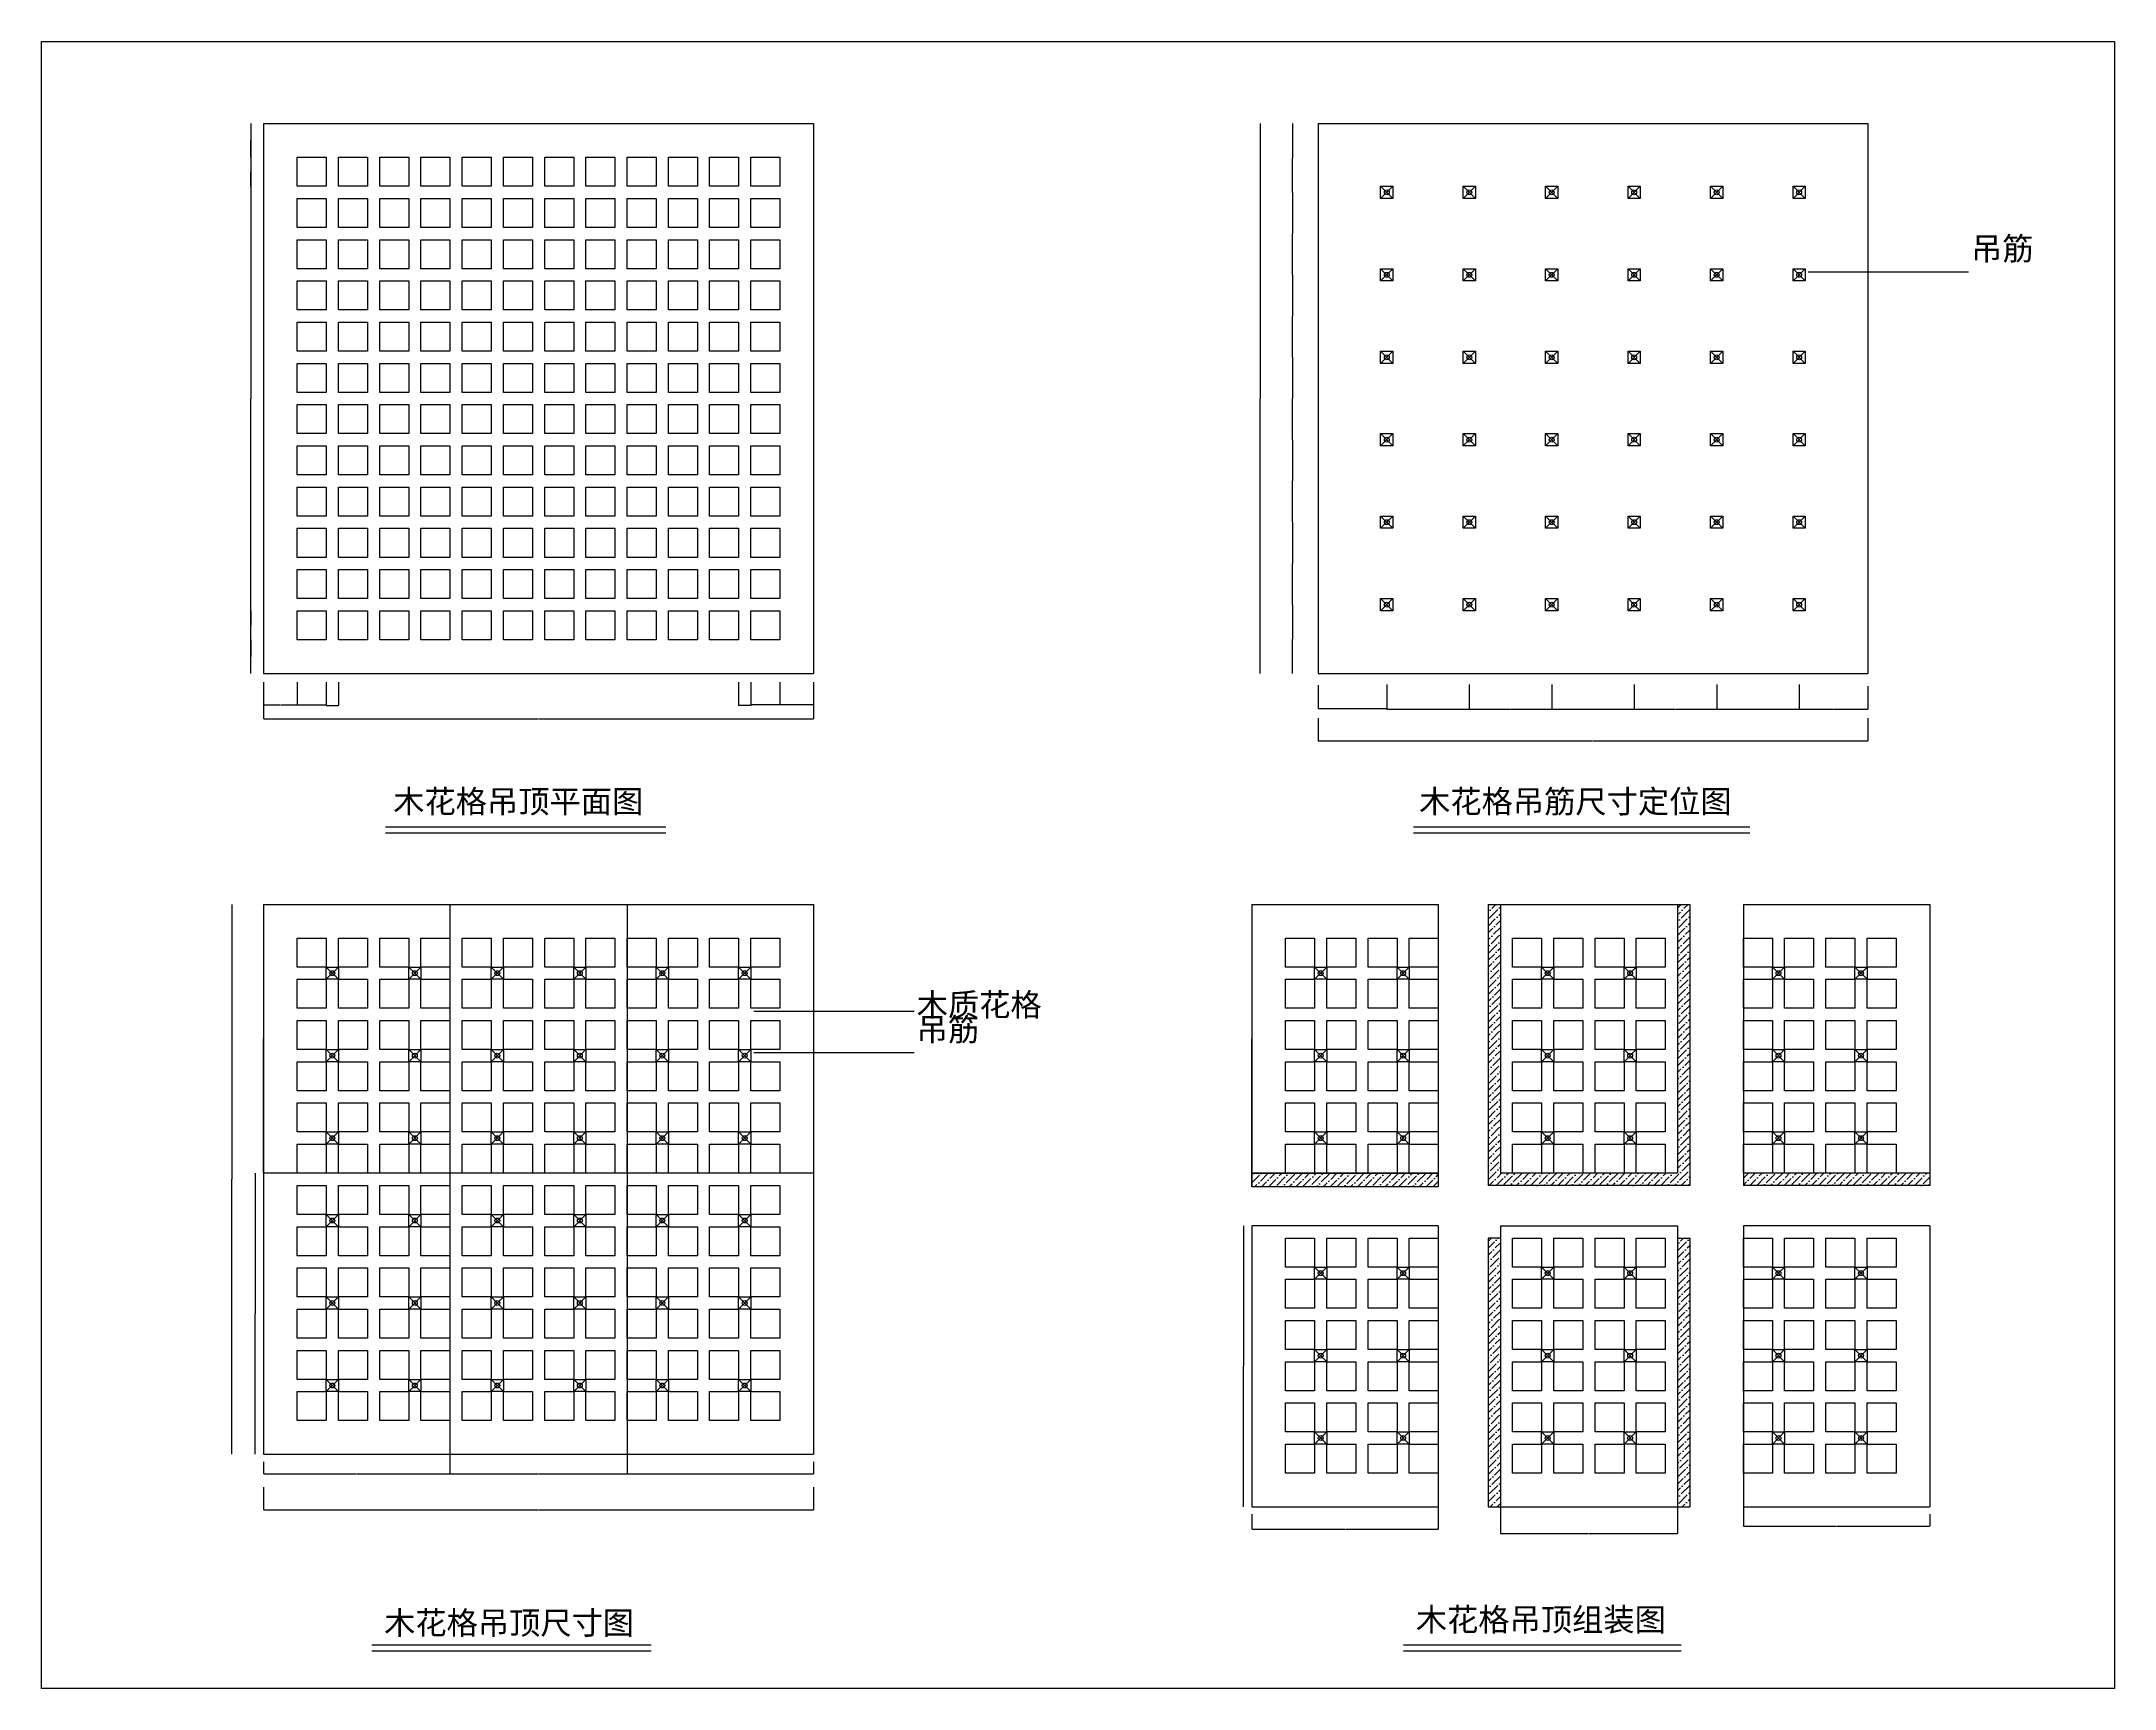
# Model space of a CAD drawing. Header units: metres. Extents: x 332573 to 353486, y 112186 to 122972.
# Drawn here: x 332573 to 346146, y 112186 to 122972 of the extents above; entities that cross this region are included whole.
import ezdxf

# ---------------------------------------------------------------- set-up
doc = ezdxf.new("R2010")
doc.units = ezdxf.units.M
for name, color, linetype in [('12', 1, 'Continuous'), ('2', 8, 'Continuous'), ('20', 1, 'Continuous'), ('4', 3, 'Continuous'), ('8', 7, 'Continuous'), ('FRAME', 5, 'Continuous'), ('及细', 8, 'Continuous')]:
    doc.layers.add(name, color=color, linetype=linetype)
doc.dimstyles.get("Standard").update_dxf_attribs({"dimtxt": 2.5, "dimasz": 2.5, "dimexe": 1.25, "dimexo": 0.625, "dimtad": 1, "dimcen": 2.5, "dimazin": 3, "dimtfac": 1, "dimtmove": 0, "dimatfit": 3})

# ---------------------------------------------------------------- blocks, each defined once
blk = doc.blocks.new('_CLOSEDFILLED')
at = {"color": 0, "linetype": 'BYBLOCK'}
blk.add_solid([(-1, 0), (0, 0), (-1, 0)], dxfattribs=at)
blk = doc.blocks.new('*D11')
for p, q in [((334027.74, 113504.1), (334027.74, 113355.48)), ((337627.74, 113504.1), (337627.74, 113355.48)), ((334027.99, 113355.48), (335825.74, 113355.48)), ((335829.74, 113355.48), (337627.49, 113355.48))]:
    blk.add_line(p, q)
at = {"layer": 'Defpoints'}
for p in [(334027.74, 113504.1), (337627.74, 113504.1), (334027.74, 113355.48)]:
    blk.add_point(p, dxfattribs=at)
at = {"layer": '8', "xscale": 0.25, "yscale": 0.25, "rotation": 180}
blk.add_blockref('_CLOSEDFILLED', (334027.74, 113355.48), dxfattribs=at)
at = {"layer": '8', "xscale": 0.25, "yscale": 0.25}
blk.add_blockref('_CLOSEDFILLED', (337627.74, 113355.48), dxfattribs=at)
at = {"layer": '8', "insert": (335827.74, 113355.48), "char_height": 1, "attachment_point": 5}
blk.add_mtext('3600', dxfattribs=at)
blk = doc.blocks.new('*D12')
for p, q in [((333820.27, 117320.38), (333820.27, 115520.38)), ((333820.02, 115520.38), (333819.77, 115520.38)), ((333820.27, 113720.38), (333820.27, 115520.38)), ((333820.27, 115520.38), (333820.27, 115520.38)), ((333820.52, 115520.38), (333820.77, 115520.38))]:
    blk.add_line(p, q)
at = {"layer": 'Defpoints'}
for p in [(333820.27, 117320.38), (333820.27, 115520.38), (333820.27, 113720.38)]:
    blk.add_point(p, dxfattribs=at)
at = {"layer": '8', "xscale": 0.25, "yscale": 0.25}
blk.add_blockref('_CLOSEDFILLED', (333820.27, 115520.38), dxfattribs=at)
at = {"layer": '8', "xscale": 0.25, "yscale": 0.25, "rotation": 180}
blk.add_blockref('_CLOSEDFILLED', (333820.27, 115520.38), dxfattribs=at)
at = {"layer": '8', "insert": (333820.27, 115521.505), "char_height": 1, "attachment_point": 5}
blk.add_mtext('0', dxfattribs=at)
blk = doc.blocks.new('*D13')
for p, q in [((334027.74, 117320.38), (334027.74, 116440.38)), ((334027.49, 116440.38), (334027.24, 116440.38)), ((334027.74, 115560.38), (334027.74, 116440.38)), ((334027.74, 116440.38), (334027.74, 116440.38)), ((334027.99, 116440.38), (334028.24, 116440.38))]:
    blk.add_line(p, q)
at = {"layer": 'Defpoints'}
for p in [(334027.74, 117320.38), (334027.74, 116440.38), (334027.74, 115560.38)]:
    blk.add_point(p, dxfattribs=at)
at = {"layer": '8', "xscale": 0.25, "yscale": 0.25}
blk.add_blockref('_CLOSEDFILLED', (334027.74, 116440.38), dxfattribs=at)
at = {"layer": '8', "xscale": 0.25, "yscale": 0.25, "rotation": 180}
blk.add_blockref('_CLOSEDFILLED', (334027.74, 116440.38), dxfattribs=at)
at = {"layer": '8', "insert": (334027.74, 116441.505), "char_height": 1, "attachment_point": 5}
blk.add_mtext('0', dxfattribs=at)
blk = doc.blocks.new('*D14')
for p, q in [((333973.07, 115560.38), (333973.07, 114640.38)), ((333972.82, 114640.38), (333972.57, 114640.38)), ((333973.07, 113720.38), (333973.07, 114640.38)), ((333973.07, 114640.38), (333973.07, 114640.38)), ((333973.32, 114640.38), (333973.57, 114640.38))]:
    blk.add_line(p, q)
at = {"layer": 'Defpoints'}
for p in [(333973.07, 115560.38), (333973.07, 114640.38), (333973.07, 113720.38)]:
    blk.add_point(p, dxfattribs=at)
at = {"layer": '8', "xscale": 0.25, "yscale": 0.25}
blk.add_blockref('_CLOSEDFILLED', (333973.07, 114640.38), dxfattribs=at)
at = {"layer": '8', "xscale": 0.25, "yscale": 0.25, "rotation": 180}
blk.add_blockref('_CLOSEDFILLED', (333973.07, 114640.38), dxfattribs=at)
at = {"layer": '8', "insert": (333973.07, 114641.505), "char_height": 1, "attachment_point": 5}
blk.add_mtext('0', dxfattribs=at)
blk = doc.blocks.new('*D15')
for p, q in [((334027.74, 113671.41), (334027.74, 113592.8)), ((335247.74, 113720.38), (335247.74, 113592.8)), ((334027.99, 113592.8), (334635.74, 113592.8)), ((334639.74, 113592.8), (335247.49, 113592.8))]:
    blk.add_line(p, q)
at = {"layer": 'Defpoints'}
for p in [(334027.74, 113671.41), (335247.74, 113720.38), (334027.74, 113592.8)]:
    blk.add_point(p, dxfattribs=at)
at = {"layer": '8', "xscale": 0.25, "yscale": 0.25, "rotation": 180}
blk.add_blockref('_CLOSEDFILLED', (334027.74, 113592.8), dxfattribs=at)
at = {"layer": '8', "xscale": 0.25, "yscale": 0.25}
blk.add_blockref('_CLOSEDFILLED', (335247.74, 113592.8), dxfattribs=at)
at = {"layer": '8', "insert": (334637.74, 113592.8), "char_height": 1, "attachment_point": 5}
blk.add_mtext('1220', dxfattribs=at)
blk = doc.blocks.new('*D16')
for p, q in [((335247.74, 113720.38), (335247.74, 113592.8)), ((336407.74, 113720.38), (336407.74, 113592.8)), ((335247.99, 113592.8), (335825.74, 113592.8)), ((335829.74, 113592.8), (336407.49, 113592.8))]:
    blk.add_line(p, q)
at = {"layer": 'Defpoints'}
for p in [(335247.74, 113720.38), (336407.74, 113720.38), (335247.74, 113592.8)]:
    blk.add_point(p, dxfattribs=at)
at = {"layer": '8', "xscale": 0.25, "yscale": 0.25, "rotation": 180}
blk.add_blockref('_CLOSEDFILLED', (335247.74, 113592.8), dxfattribs=at)
at = {"layer": '8', "xscale": 0.25, "yscale": 0.25}
blk.add_blockref('_CLOSEDFILLED', (336407.74, 113592.8), dxfattribs=at)
at = {"layer": '8', "insert": (335827.74, 113592.8), "char_height": 1, "attachment_point": 5}
blk.add_mtext('1160', dxfattribs=at)
blk = doc.blocks.new('*D17')
for p, q in [((336407.74, 113720.38), (336407.74, 113592.8)), ((337627.74, 113671.41), (337627.74, 113592.8)), ((336407.99, 113592.8), (337015.74, 113592.8)), ((337019.74, 113592.8), (337627.49, 113592.8))]:
    blk.add_line(p, q)
at = {"layer": 'Defpoints'}
for p in [(336407.74, 113720.38), (337627.74, 113671.41), (336407.74, 113592.8)]:
    blk.add_point(p, dxfattribs=at)
at = {"layer": '8', "xscale": 0.25, "yscale": 0.25, "rotation": 180}
blk.add_blockref('_CLOSEDFILLED', (336407.74, 113592.8), dxfattribs=at)
at = {"layer": '8', "xscale": 0.25, "yscale": 0.25}
blk.add_blockref('_CLOSEDFILLED', (337627.74, 113592.8), dxfattribs=at)
at = {"layer": '8', "insert": (337017.74, 113592.8), "char_height": 1, "attachment_point": 5}
blk.add_mtext('1220', dxfattribs=at)
blk = doc.blocks.new('*D18')
for p, q in [((340498.72, 117320.38), (340498.72, 116440.38)), ((340498.47, 116440.38), (340498.22, 116440.38)), ((340498.72, 115560.38), (340498.72, 116440.38)), ((340498.72, 116440.38), (340498.72, 116440.38)), ((340498.97, 116440.38), (340499.22, 116440.38))]:
    blk.add_line(p, q)
at = {"layer": 'Defpoints'}
for p in [(340498.72, 117320.38), (340498.72, 116440.38), (340498.72, 115560.38)]:
    blk.add_point(p, dxfattribs=at)
at = {"layer": '8', "xscale": 0.25, "yscale": 0.25}
blk.add_blockref('_CLOSEDFILLED', (340498.72, 116440.38), dxfattribs=at)
at = {"layer": '8', "xscale": 0.25, "yscale": 0.25, "rotation": 180}
blk.add_blockref('_CLOSEDFILLED', (340498.72, 116440.38), dxfattribs=at)
at = {"layer": '8', "insert": (340498.72, 116441.505), "char_height": 1, "attachment_point": 5}
blk.add_mtext('0', dxfattribs=at)
blk = doc.blocks.new('*D19')
for p, q in [((341718.72, 113375.94), (341718.72, 113230.35)), ((340498.72, 113326.97), (340498.72, 113230.35)), ((340498.97, 113230.35), (341106.72, 113230.35)), ((341110.72, 113230.35), (341718.47, 113230.35))]:
    blk.add_line(p, q)
at = {"layer": 'Defpoints'}
for p in [(341718.72, 113375.94), (340498.72, 113326.97), (340498.72, 113230.35)]:
    blk.add_point(p, dxfattribs=at)
at = {"layer": '8', "xscale": 0.25, "yscale": 0.25, "rotation": 180}
blk.add_blockref('_CLOSEDFILLED', (340498.72, 113230.35), dxfattribs=at)
at = {"layer": '8', "xscale": 0.25, "yscale": 0.25}
blk.add_blockref('_CLOSEDFILLED', (341718.72, 113230.35), dxfattribs=at)
at = {"layer": '8', "insert": (341108.72, 113230.35), "char_height": 1, "attachment_point": 5}
blk.add_mtext('1220', dxfattribs=at)
blk = doc.blocks.new('*D20')
for p, q in [((340444.05, 115215.94), (340444.05, 114295.94)), ((340443.8, 114295.94), (340443.55, 114295.94)), ((340444.05, 113375.94), (340444.05, 114295.94)), ((340444.05, 114295.94), (340444.05, 114295.94)), ((340444.3, 114295.94), (340444.55, 114295.94))]:
    blk.add_line(p, q)
at = {"layer": 'Defpoints'}
for p in [(340444.05, 115215.94), (340444.05, 114295.94), (340444.05, 113375.94)]:
    blk.add_point(p, dxfattribs=at)
at = {"layer": '8', "xscale": 0.25, "yscale": 0.25}
blk.add_blockref('_CLOSEDFILLED', (340444.05, 114295.94), dxfattribs=at)
at = {"layer": '8', "xscale": 0.25, "yscale": 0.25, "rotation": 180}
blk.add_blockref('_CLOSEDFILLED', (340444.05, 114295.94), dxfattribs=at)
at = {"layer": '8', "insert": (340444.05, 114297.065), "char_height": 1, "attachment_point": 5}
blk.add_mtext('0', dxfattribs=at)
blk = doc.blocks.new('*D21')
for p, q in [((342124.81, 113375.94), (342124.81, 113201.25)), ((343284.81, 113375.94), (343284.81, 113201.25)), ((342125.06, 113201.25), (342702.81, 113201.25)), ((342706.81, 113201.25), (343284.56, 113201.25))]:
    blk.add_line(p, q)
at = {"layer": 'Defpoints'}
for p in [(342124.81, 113375.94), (343284.81, 113375.94), (342124.81, 113201.25)]:
    blk.add_point(p, dxfattribs=at)
at = {"layer": '8', "xscale": 0.25, "yscale": 0.25, "rotation": 180}
blk.add_blockref('_CLOSEDFILLED', (342124.81, 113201.25), dxfattribs=at)
at = {"layer": '8', "xscale": 0.25, "yscale": 0.25}
blk.add_blockref('_CLOSEDFILLED', (343284.81, 113201.25), dxfattribs=at)
at = {"layer": '8', "insert": (342704.81, 113201.25), "char_height": 1, "attachment_point": 5}
blk.add_mtext('1160', dxfattribs=at)
blk = doc.blocks.new('*D22')
for p, q in [((343715.78, 113375.94), (343715.78, 113248.36)), ((343716.03, 113248.36), (344323.78, 113248.36)), ((344327.78, 113248.36), (344935.53, 113248.36)), ((344935.78, 113326.97), (344935.78, 113248.36))]:
    blk.add_line(p, q)
at = {"layer": 'Defpoints'}
for p in [(343715.78, 113375.94), (343715.78, 113248.36), (344935.78, 113326.97)]:
    blk.add_point(p, dxfattribs=at)
at = {"layer": '8', "xscale": 0.25, "yscale": 0.25, "rotation": 180}
blk.add_blockref('_CLOSEDFILLED', (343715.78, 113248.36), dxfattribs=at)
at = {"layer": '8', "xscale": 0.25, "yscale": 0.25}
blk.add_blockref('_CLOSEDFILLED', (344935.78, 113248.36), dxfattribs=at)
at = {"layer": '8', "insert": (344325.78, 113248.36), "char_height": 1, "attachment_point": 5}
blk.add_mtext('1220', dxfattribs=at)
blk = doc.blocks.new('*D23')
for p, q in [((340552.16, 122433.43), (340552.16, 120633.43)), ((340551.91, 120633.43), (340551.66, 120633.43)), ((340552.16, 118833.43), (340552.16, 120633.43)), ((340552.16, 120633.43), (340552.16, 120633.43)), ((340552.41, 120633.43), (340552.66, 120633.43))]:
    blk.add_line(p, q)
at = {"layer": 'Defpoints'}
for p in [(340552.16, 122433.43), (340552.16, 120633.43), (340552.16, 118833.43)]:
    blk.add_point(p, dxfattribs=at)
at = {"layer": '8', "xscale": 0.25, "yscale": 0.25}
blk.add_blockref('_CLOSEDFILLED', (340552.16, 120633.43), dxfattribs=at)
at = {"layer": '8', "xscale": 0.25, "yscale": 0.25, "rotation": 180}
blk.add_blockref('_CLOSEDFILLED', (340552.16, 120633.43), dxfattribs=at)
at = {"layer": '8', "insert": (340552.16, 120634.555), "char_height": 1, "attachment_point": 5}
blk.add_mtext('0', dxfattribs=at)
blk = doc.blocks.new('*D24')
for p, q in [((340931.1, 118539.9), (340931.1, 118391.28)), ((344531.1, 118539.9), (344531.1, 118391.28)), ((340931.35, 118391.28), (342729.1, 118391.28)), ((342733.1, 118391.28), (344530.85, 118391.28))]:
    blk.add_line(p, q)
at = {"layer": 'Defpoints'}
for p in [(340931.1, 118539.9), (344531.1, 118539.9), (340931.1, 118391.28)]:
    blk.add_point(p, dxfattribs=at)
at = {"layer": '8', "xscale": 0.25, "yscale": 0.25, "rotation": 180}
blk.add_blockref('_CLOSEDFILLED', (340931.1, 118391.28), dxfattribs=at)
at = {"layer": '8', "xscale": 0.25, "yscale": 0.25}
blk.add_blockref('_CLOSEDFILLED', (344531.1, 118391.28), dxfattribs=at)
at = {"layer": '8', "insert": (342731.1, 118391.28), "char_height": 1, "attachment_point": 5}
blk.add_mtext('3600', dxfattribs=at)
blk = doc.blocks.new('*D25')
for p, q in [((340931.1, 118756.19), (340931.1, 118603.91)), ((341381.1, 118756.19), (341381.1, 118603.91)), ((340931.35, 118603.91), (341154.6, 118603.91)), ((341157.6, 118603.91), (341380.85, 118603.91))]:
    blk.add_line(p, q)
at = {"layer": 'Defpoints'}
for p in [(340931.1, 118756.19), (341381.1, 118756.19), (340931.1, 118603.91)]:
    blk.add_point(p, dxfattribs=at)
at = {"layer": '8', "xscale": 0.25, "yscale": 0.25, "rotation": 180}
blk.add_blockref('_CLOSEDFILLED', (340931.1, 118603.91), dxfattribs=at)
at = {"layer": '8', "xscale": 0.25, "yscale": 0.25}
blk.add_blockref('_CLOSEDFILLED', (341381.1, 118603.91), dxfattribs=at)
at = {"layer": '8', "insert": (341156.1, 118603.91), "char_height": 1, "attachment_point": 5}
blk.add_mtext('450', dxfattribs=at)
blk = doc.blocks.new('*D26')
for p, q in [((341381.1, 118761.28), (341381.1, 118598.91)), ((341921.1, 118761.28), (341921.1, 118598.91)), ((341381.35, 118598.91), (341649.6, 118598.91)), ((341652.6, 118598.91), (341920.85, 118598.91))]:
    blk.add_line(p, q)
at = {"layer": 'Defpoints'}
for p in [(341381.1, 118761.28), (341921.1, 118761.28), (341381.1, 118598.91)]:
    blk.add_point(p, dxfattribs=at)
at = {"layer": '8', "xscale": 0.25, "yscale": 0.25, "rotation": 180}
blk.add_blockref('_CLOSEDFILLED', (341381.1, 118598.91), dxfattribs=at)
at = {"layer": '8', "xscale": 0.25, "yscale": 0.25}
blk.add_blockref('_CLOSEDFILLED', (341921.1, 118598.91), dxfattribs=at)
at = {"layer": '8', "insert": (341651.1, 118598.91), "char_height": 1, "attachment_point": 5}
blk.add_mtext('540', dxfattribs=at)
blk = doc.blocks.new('*D27')
for p, q in [((341921.1, 118761.28), (341921.1, 118598.91)), ((342461.1, 118761.28), (342461.1, 118598.91)), ((341921.35, 118598.91), (342189.6, 118598.91)), ((342192.6, 118598.91), (342460.85, 118598.91))]:
    blk.add_line(p, q)
at = {"layer": 'Defpoints'}
for p in [(341921.1, 118761.28), (342461.1, 118761.28), (341921.1, 118598.91)]:
    blk.add_point(p, dxfattribs=at)
at = {"layer": '8', "xscale": 0.25, "yscale": 0.25, "rotation": 180}
blk.add_blockref('_CLOSEDFILLED', (341921.1, 118598.91), dxfattribs=at)
at = {"layer": '8', "xscale": 0.25, "yscale": 0.25}
blk.add_blockref('_CLOSEDFILLED', (342461.1, 118598.91), dxfattribs=at)
at = {"layer": '8', "insert": (342191.1, 118598.91), "char_height": 1, "attachment_point": 5}
blk.add_mtext('540', dxfattribs=at)
blk = doc.blocks.new('*D28')
for p, q in [((342461.1, 118761.28), (342461.1, 118598.91)), ((343001.1, 118761.28), (343001.1, 118598.91)), ((342461.35, 118598.91), (342729.6, 118598.91)), ((342732.6, 118598.91), (343000.85, 118598.91))]:
    blk.add_line(p, q)
at = {"layer": 'Defpoints'}
for p in [(342461.1, 118761.28), (343001.1, 118761.28), (342461.1, 118598.91)]:
    blk.add_point(p, dxfattribs=at)
at = {"layer": '8', "xscale": 0.25, "yscale": 0.25, "rotation": 180}
blk.add_blockref('_CLOSEDFILLED', (342461.1, 118598.91), dxfattribs=at)
at = {"layer": '8', "xscale": 0.25, "yscale": 0.25}
blk.add_blockref('_CLOSEDFILLED', (343001.1, 118598.91), dxfattribs=at)
at = {"layer": '8', "insert": (342731.1, 118598.91), "char_height": 1, "attachment_point": 5}
blk.add_mtext('540', dxfattribs=at)
blk = doc.blocks.new('*D29')
for p, q in [((343001.1, 118761.28), (343001.1, 118598.91)), ((343541.1, 118761.28), (343541.1, 118598.91)), ((343001.35, 118598.91), (343269.6, 118598.91)), ((343272.6, 118598.91), (343540.85, 118598.91))]:
    blk.add_line(p, q)
at = {"layer": 'Defpoints'}
for p in [(343001.1, 118761.28), (343541.1, 118761.28), (343001.1, 118598.91)]:
    blk.add_point(p, dxfattribs=at)
at = {"layer": '8', "xscale": 0.25, "yscale": 0.25, "rotation": 180}
blk.add_blockref('_CLOSEDFILLED', (343001.1, 118598.91), dxfattribs=at)
at = {"layer": '8', "xscale": 0.25, "yscale": 0.25}
blk.add_blockref('_CLOSEDFILLED', (343541.1, 118598.91), dxfattribs=at)
at = {"layer": '8', "insert": (343271.1, 118598.91), "char_height": 1, "attachment_point": 5}
blk.add_mtext('540', dxfattribs=at)
blk = doc.blocks.new('*D30')
for p, q in [((343541.1, 118761.28), (343541.1, 118598.91)), ((344081.1, 118761.28), (344081.1, 118598.91)), ((343541.35, 118598.91), (343809.6, 118598.91)), ((343812.6, 118598.91), (344080.85, 118598.91))]:
    blk.add_line(p, q)
at = {"layer": 'Defpoints'}
for p in [(343541.1, 118761.28), (344081.1, 118761.28), (343541.1, 118598.91)]:
    blk.add_point(p, dxfattribs=at)
at = {"layer": '8', "xscale": 0.25, "yscale": 0.25, "rotation": 180}
blk.add_blockref('_CLOSEDFILLED', (343541.1, 118598.91), dxfattribs=at)
at = {"layer": '8', "xscale": 0.25, "yscale": 0.25}
blk.add_blockref('_CLOSEDFILLED', (344081.1, 118598.91), dxfattribs=at)
at = {"layer": '8', "insert": (343811.1, 118598.91), "char_height": 1, "attachment_point": 5}
blk.add_mtext('540', dxfattribs=at)
blk = doc.blocks.new('*D31')
for p, q in [((344081.1, 118761.28), (344081.1, 118598.91)), ((344531.1, 118750.04), (344531.1, 118598.91)), ((344081.35, 118598.91), (344304.6, 118598.91)), ((344307.6, 118598.91), (344530.85, 118598.91))]:
    blk.add_line(p, q)
at = {"layer": 'Defpoints'}
for p in [(344081.1, 118761.28), (344531.1, 118750.04), (344081.1, 118598.91)]:
    blk.add_point(p, dxfattribs=at)
at = {"layer": '8', "xscale": 0.25, "yscale": 0.25, "rotation": 180}
blk.add_blockref('_CLOSEDFILLED', (344081.1, 118598.91), dxfattribs=at)
at = {"layer": '8', "xscale": 0.25, "yscale": 0.25}
blk.add_blockref('_CLOSEDFILLED', (344531.1, 118598.91), dxfattribs=at)
at = {"layer": '8', "insert": (344306.1, 118598.91), "char_height": 1, "attachment_point": 5}
blk.add_mtext('450', dxfattribs=at)
blk = doc.blocks.new('*D32')
for p, q in [((340764.54, 122433.43), (340764.54, 122208.43)), ((340764.29, 122208.43), (340764.04, 122208.43)), ((340764.54, 121983.43), (340764.54, 122208.43)), ((340764.54, 122208.43), (340764.54, 122208.43)), ((340764.79, 122208.43), (340765.04, 122208.43))]:
    blk.add_line(p, q)
at = {"layer": 'Defpoints'}
for p in [(340764.54, 122433.43), (340764.54, 122208.43), (340764.54, 121983.43)]:
    blk.add_point(p, dxfattribs=at)
at = {"layer": '8', "xscale": 0.25, "yscale": 0.25}
blk.add_blockref('_CLOSEDFILLED', (340764.54, 122208.43), dxfattribs=at)
at = {"layer": '8', "xscale": 0.25, "yscale": 0.25, "rotation": 180}
blk.add_blockref('_CLOSEDFILLED', (340764.54, 122208.43), dxfattribs=at)
at = {"layer": '8', "insert": (340764.54, 122209.555), "char_height": 1, "attachment_point": 5}
blk.add_mtext('0', dxfattribs=at)
blk = doc.blocks.new('*D33')
for p, q in [((340764.54, 121983.43), (340764.54, 121713.43)), ((340764.29, 121713.43), (340764.04, 121713.43)), ((340764.54, 121443.43), (340764.54, 121713.43)), ((340764.54, 121713.43), (340764.54, 121713.43)), ((340764.79, 121713.43), (340765.04, 121713.43))]:
    blk.add_line(p, q)
at = {"layer": 'Defpoints'}
for p in [(340764.54, 121983.43), (340764.54, 121713.43), (340764.54, 121443.43)]:
    blk.add_point(p, dxfattribs=at)
at = {"layer": '8', "xscale": 0.25, "yscale": 0.25}
blk.add_blockref('_CLOSEDFILLED', (340764.54, 121713.43), dxfattribs=at)
at = {"layer": '8', "xscale": 0.25, "yscale": 0.25, "rotation": 180}
blk.add_blockref('_CLOSEDFILLED', (340764.54, 121713.43), dxfattribs=at)
at = {"layer": '8', "insert": (340764.54, 121714.555), "char_height": 1, "attachment_point": 5}
blk.add_mtext('0', dxfattribs=at)
blk = doc.blocks.new('*D34')
for p, q in [((340764.54, 121443.43), (340764.54, 121173.43)), ((340764.29, 121173.43), (340764.04, 121173.43)), ((340764.54, 120903.43), (340764.54, 121173.43)), ((340764.54, 121173.43), (340764.54, 121173.43)), ((340764.79, 121173.43), (340765.04, 121173.43))]:
    blk.add_line(p, q)
at = {"layer": 'Defpoints'}
for p in [(340764.54, 121443.43), (340764.54, 121173.43), (340764.54, 120903.43)]:
    blk.add_point(p, dxfattribs=at)
at = {"layer": '8', "xscale": 0.25, "yscale": 0.25}
blk.add_blockref('_CLOSEDFILLED', (340764.54, 121173.43), dxfattribs=at)
at = {"layer": '8', "xscale": 0.25, "yscale": 0.25, "rotation": 180}
blk.add_blockref('_CLOSEDFILLED', (340764.54, 121173.43), dxfattribs=at)
at = {"layer": '8', "insert": (340764.54, 121174.555), "char_height": 1, "attachment_point": 5}
blk.add_mtext('0', dxfattribs=at)
blk = doc.blocks.new('*D35')
for p, q in [((340764.54, 120903.43), (340764.54, 120633.43)), ((340764.29, 120633.43), (340764.04, 120633.43)), ((340764.54, 120363.43), (340764.54, 120633.43)), ((340764.54, 120633.43), (340764.54, 120633.43)), ((340764.79, 120633.43), (340765.04, 120633.43))]:
    blk.add_line(p, q)
at = {"layer": 'Defpoints'}
for p in [(340764.54, 120903.43), (340764.54, 120633.43), (340764.54, 120363.43)]:
    blk.add_point(p, dxfattribs=at)
at = {"layer": '8', "xscale": 0.25, "yscale": 0.25}
blk.add_blockref('_CLOSEDFILLED', (340764.54, 120633.43), dxfattribs=at)
at = {"layer": '8', "xscale": 0.25, "yscale": 0.25, "rotation": 180}
blk.add_blockref('_CLOSEDFILLED', (340764.54, 120633.43), dxfattribs=at)
at = {"layer": '8', "insert": (340764.54, 120634.555), "char_height": 1, "attachment_point": 5}
blk.add_mtext('0', dxfattribs=at)
blk = doc.blocks.new('*D36')
for p, q in [((340764.54, 120363.43), (340764.54, 120093.43)), ((340764.29, 120093.43), (340764.04, 120093.43)), ((340764.54, 119823.43), (340764.54, 120093.43)), ((340764.54, 120093.43), (340764.54, 120093.43)), ((340764.79, 120093.43), (340765.04, 120093.43))]:
    blk.add_line(p, q)
at = {"layer": 'Defpoints'}
for p in [(340764.54, 120363.43), (340764.54, 120093.43), (340764.54, 119823.43)]:
    blk.add_point(p, dxfattribs=at)
at = {"layer": '8', "xscale": 0.25, "yscale": 0.25}
blk.add_blockref('_CLOSEDFILLED', (340764.54, 120093.43), dxfattribs=at)
at = {"layer": '8', "xscale": 0.25, "yscale": 0.25, "rotation": 180}
blk.add_blockref('_CLOSEDFILLED', (340764.54, 120093.43), dxfattribs=at)
at = {"layer": '8', "insert": (340764.54, 120094.555), "char_height": 1, "attachment_point": 5}
blk.add_mtext('0', dxfattribs=at)
blk = doc.blocks.new('*D37')
for p, q in [((340764.54, 119823.43), (340764.54, 119553.43)), ((340764.29, 119553.43), (340764.04, 119553.43)), ((340764.54, 119283.43), (340764.54, 119553.43)), ((340764.54, 119553.43), (340764.54, 119553.43)), ((340764.79, 119553.43), (340765.04, 119553.43))]:
    blk.add_line(p, q)
at = {"layer": 'Defpoints'}
for p in [(340764.54, 119823.43), (340764.54, 119553.43), (340764.54, 119283.43)]:
    blk.add_point(p, dxfattribs=at)
at = {"layer": '8', "xscale": 0.25, "yscale": 0.25}
blk.add_blockref('_CLOSEDFILLED', (340764.54, 119553.43), dxfattribs=at)
at = {"layer": '8', "xscale": 0.25, "yscale": 0.25, "rotation": 180}
blk.add_blockref('_CLOSEDFILLED', (340764.54, 119553.43), dxfattribs=at)
at = {"layer": '8', "insert": (340764.54, 119554.555), "char_height": 1, "attachment_point": 5}
blk.add_mtext('0', dxfattribs=at)
blk = doc.blocks.new('*D38')
for p, q in [((340764.54, 119283.43), (340764.54, 119058.43)), ((340764.29, 119058.43), (340764.04, 119058.43)), ((340764.54, 118833.43), (340764.54, 119058.43)), ((340764.54, 119058.43), (340764.54, 119058.43)), ((340764.79, 119058.43), (340765.04, 119058.43))]:
    blk.add_line(p, q)
at = {"layer": 'Defpoints'}
for p in [(340764.54, 119283.43), (340764.54, 119058.43), (340764.54, 118833.43)]:
    blk.add_point(p, dxfattribs=at)
at = {"layer": '8', "xscale": 0.25, "yscale": 0.25}
blk.add_blockref('_CLOSEDFILLED', (340764.54, 119058.43), dxfattribs=at)
at = {"layer": '8', "xscale": 0.25, "yscale": 0.25, "rotation": 180}
blk.add_blockref('_CLOSEDFILLED', (340764.54, 119058.43), dxfattribs=at)
at = {"layer": '8', "insert": (340764.54, 119059.555), "char_height": 1, "attachment_point": 5}
blk.add_mtext('0', dxfattribs=at)
blk = doc.blocks.new('*D39')
for p, q in [((334027.74, 118775.37), (334027.74, 118627.36)), ((334247.74, 118775.37), (334247.74, 118627.36)), ((334027.99, 118627.36), (334136.24, 118627.36)), ((334139.24, 118627.36), (334247.49, 118627.36))]:
    blk.add_line(p, q)
at = {"layer": 'Defpoints'}
for p in [(334027.74, 118775.37), (334247.74, 118775.37), (334027.74, 118627.36)]:
    blk.add_point(p, dxfattribs=at)
at = {"layer": '8', "xscale": 0.25, "yscale": 0.25, "rotation": 180}
blk.add_blockref('_CLOSEDFILLED', (334027.74, 118627.36), dxfattribs=at)
at = {"layer": '8', "xscale": 0.25, "yscale": 0.25}
blk.add_blockref('_CLOSEDFILLED', (334247.74, 118627.36), dxfattribs=at)
at = {"layer": '8', "insert": (334137.74, 118627.36), "char_height": 1, "attachment_point": 5}
blk.add_mtext('220', dxfattribs=at)
blk = doc.blocks.new('*D40')
for p, q in [((334247.74, 118775.37), (334247.74, 118627.36)), ((334437.74, 118775.37), (334437.74, 118627.36)), ((334247.99, 118627.36), (334341.24, 118627.36)), ((334344.24, 118627.36), (334437.49, 118627.36))]:
    blk.add_line(p, q)
at = {"layer": 'Defpoints'}
for p in [(334247.74, 118775.37), (334437.74, 118775.37), (334247.74, 118627.36)]:
    blk.add_point(p, dxfattribs=at)
at = {"layer": '8', "xscale": 0.25, "yscale": 0.25, "rotation": 180}
blk.add_blockref('_CLOSEDFILLED', (334247.74, 118627.36), dxfattribs=at)
at = {"layer": '8', "xscale": 0.25, "yscale": 0.25}
blk.add_blockref('_CLOSEDFILLED', (334437.74, 118627.36), dxfattribs=at)
at = {"layer": '8', "insert": (334342.74, 118627.36), "char_height": 1, "attachment_point": 5}
blk.add_mtext('190', dxfattribs=at)
blk = doc.blocks.new('*D41')
for p, q in [((334437.74, 118775.37), (334437.74, 118623.35)), ((334517.74, 118775.37), (334517.74, 118623.35)), ((334437.99, 118623.35), (334476.74, 118623.35)), ((334478.74, 118623.35), (334517.49, 118623.35))]:
    blk.add_line(p, q)
at = {"layer": 'Defpoints'}
for p in [(334437.74, 118775.37), (334517.74, 118775.37), (334437.74, 118623.35)]:
    blk.add_point(p, dxfattribs=at)
at = {"layer": '8', "xscale": 0.25, "yscale": 0.25, "rotation": 180}
blk.add_blockref('_CLOSEDFILLED', (334437.74, 118623.35), dxfattribs=at)
at = {"layer": '8', "xscale": 0.25, "yscale": 0.25}
blk.add_blockref('_CLOSEDFILLED', (334517.74, 118623.35), dxfattribs=at)
at = {"layer": '8', "insert": (334477.74, 118623.35), "char_height": 1, "attachment_point": 5}
blk.add_mtext('80', dxfattribs=at)
blk = doc.blocks.new('*D42')
for p, q in [((337137.74, 118775.37), (337137.74, 118623.35)), ((337217.74, 118775.37), (337217.74, 118623.35)), ((337176.74, 118623.35), (337137.49, 118623.35)), ((337217.99, 118623.35), (337178.74, 118623.35))]:
    blk.add_line(p, q)
at = {"layer": 'Defpoints'}
for p in [(337137.74, 118775.37), (337217.74, 118775.37), (337217.74, 118623.35)]:
    blk.add_point(p, dxfattribs=at)
at = {"layer": '8', "xscale": 0.25, "yscale": 0.25}
blk.add_blockref('_CLOSEDFILLED', (337137.74, 118623.35), dxfattribs=at)
at = {"layer": '8', "xscale": 0.25, "yscale": 0.25, "rotation": 180}
blk.add_blockref('_CLOSEDFILLED', (337217.74, 118623.35), dxfattribs=at)
at = {"layer": '8', "insert": (337177.74, 118623.35), "char_height": 1, "attachment_point": 5}
blk.add_mtext('80', dxfattribs=at)
blk = doc.blocks.new('*D43')
for p, q in [((337217.74, 118775.37), (337217.74, 118627.36)), ((337407.74, 118775.37), (337407.74, 118627.36)), ((337311.24, 118627.36), (337217.49, 118627.36)), ((337407.99, 118627.36), (337314.24, 118627.36))]:
    blk.add_line(p, q)
at = {"layer": 'Defpoints'}
for p in [(337217.74, 118775.37), (337407.74, 118775.37), (337407.74, 118627.36)]:
    blk.add_point(p, dxfattribs=at)
at = {"layer": '8', "xscale": 0.25, "yscale": 0.25}
blk.add_blockref('_CLOSEDFILLED', (337217.74, 118627.36), dxfattribs=at)
at = {"layer": '8', "xscale": 0.25, "yscale": 0.25, "rotation": 180}
blk.add_blockref('_CLOSEDFILLED', (337407.74, 118627.36), dxfattribs=at)
at = {"layer": '8', "insert": (337312.74, 118627.36), "char_height": 1, "attachment_point": 5}
blk.add_mtext('190', dxfattribs=at)
blk = doc.blocks.new('*D44')
for p, q in [((337407.74, 118775.37), (337407.74, 118627.36)), ((337627.74, 118775.37), (337627.74, 118627.36)), ((337516.24, 118627.36), (337407.49, 118627.36)), ((337627.99, 118627.36), (337519.24, 118627.36))]:
    blk.add_line(p, q)
at = {"layer": 'Defpoints'}
for p in [(337407.74, 118775.37), (337627.74, 118775.37), (337627.74, 118627.36)]:
    blk.add_point(p, dxfattribs=at)
at = {"layer": '8', "xscale": 0.25, "yscale": 0.25}
blk.add_blockref('_CLOSEDFILLED', (337407.74, 118627.36), dxfattribs=at)
at = {"layer": '8', "xscale": 0.25, "yscale": 0.25, "rotation": 180}
blk.add_blockref('_CLOSEDFILLED', (337627.74, 118627.36), dxfattribs=at)
at = {"layer": '8', "insert": (337517.74, 118627.36), "char_height": 1, "attachment_point": 5}
blk.add_mtext('220', dxfattribs=at)
blk = doc.blocks.new('*D45')
for p, q in [((334027.74, 118775.37), (334027.74, 118535.24)), ((337627.74, 118775.37), (337627.74, 118535.24)), ((334027.99, 118535.24), (335825.74, 118535.24)), ((335829.74, 118535.24), (337627.49, 118535.24))]:
    blk.add_line(p, q)
at = {"layer": 'Defpoints'}
for p in [(334027.74, 118775.37), (337627.74, 118775.37), (334027.74, 118535.24)]:
    blk.add_point(p, dxfattribs=at)
at = {"layer": '8', "xscale": 0.25, "yscale": 0.25, "rotation": 180}
blk.add_blockref('_CLOSEDFILLED', (334027.74, 118535.24), dxfattribs=at)
at = {"layer": '8', "xscale": 0.25, "yscale": 0.25}
blk.add_blockref('_CLOSEDFILLED', (337627.74, 118535.24), dxfattribs=at)
at = {"layer": '8', "insert": (335827.74, 118535.24), "char_height": 1, "attachment_point": 5}
blk.add_mtext('3600', dxfattribs=at)
blk = doc.blocks.new('*D46')
for p, q in [((333944.5, 119053.43), (333944.5, 118943.43)), ((333944.25, 118943.43), (333944, 118943.43)), ((333944.5, 118833.43), (333944.5, 118943.43)), ((333944.5, 118943.43), (333944.5, 118943.43)), ((333944.75, 118943.43), (333945, 118943.43))]:
    blk.add_line(p, q)
at = {"layer": 'Defpoints'}
for p in [(333944.5, 119053.43), (333944.5, 118943.43), (333944.5, 118833.43)]:
    blk.add_point(p, dxfattribs=at)
at = {"layer": '8', "xscale": 0.25, "yscale": 0.25}
blk.add_blockref('_CLOSEDFILLED', (333944.5, 118943.43), dxfattribs=at)
at = {"layer": '8', "xscale": 0.25, "yscale": 0.25, "rotation": 180}
blk.add_blockref('_CLOSEDFILLED', (333944.5, 118943.43), dxfattribs=at)
at = {"layer": '8', "insert": (333944.5, 118944.555), "char_height": 1, "attachment_point": 5}
blk.add_mtext('0', dxfattribs=at)
blk = doc.blocks.new('*D47')
for p, q in [((333944.5, 119243.43), (333944.5, 119148.43)), ((333944.25, 119148.43), (333944, 119148.43)), ((333944.5, 119053.43), (333944.5, 119148.43)), ((333944.5, 119148.43), (333944.5, 119148.43)), ((333944.75, 119148.43), (333945, 119148.43))]:
    blk.add_line(p, q)
at = {"layer": 'Defpoints'}
for p in [(333944.5, 119243.43), (333944.5, 119148.43), (333944.5, 119053.43)]:
    blk.add_point(p, dxfattribs=at)
at = {"layer": '8', "xscale": 0.25, "yscale": 0.25}
blk.add_blockref('_CLOSEDFILLED', (333944.5, 119148.43), dxfattribs=at)
at = {"layer": '8', "xscale": 0.25, "yscale": 0.25, "rotation": 180}
blk.add_blockref('_CLOSEDFILLED', (333944.5, 119148.43), dxfattribs=at)
at = {"layer": '8', "insert": (333944.5, 119149.555), "char_height": 1, "attachment_point": 5}
blk.add_mtext('0', dxfattribs=at)
blk = doc.blocks.new('*D48')
for p, q in [((333944.25, 119393.25), (333944, 119393.25)), ((333944.5, 119243.43), (333944.5, 119393.25)), ((333944.5, 119323.43), (333944.5, 119393.25)), ((333944.5, 119393.25), (333944.5, 119393.25)), ((333944.75, 119393.25), (333945, 119393.25))]:
    blk.add_line(p, q)
at = {"layer": 'Defpoints'}
for p in [(333944.5, 119393.25), (333944.5, 119323.43), (333944.5, 119243.43)]:
    blk.add_point(p, dxfattribs=at)
at = {"layer": '8', "xscale": 0.25, "yscale": 0.25}
blk.add_blockref('_CLOSEDFILLED', (333944.5, 119393.25), dxfattribs=at)
at = {"layer": '8', "xscale": 0.25, "yscale": 0.25, "rotation": 180}
blk.add_blockref('_CLOSEDFILLED', (333944.5, 119393.25), dxfattribs=at)
at = {"layer": '8', "insert": (333944.5, 119394.375), "char_height": 1, "attachment_point": 5}
blk.add_mtext('0', dxfattribs=at)
blk = doc.blocks.new('*D49')
for p, q in [((333944.5, 122023.43), (333944.5, 121873.6)), ((333944.5, 121943.43), (333944.5, 121873.6)), ((333944.25, 121873.6), (333944, 121873.6)), ((333944.5, 121873.6), (333944.5, 121873.6)), ((333944.75, 121873.6), (333945, 121873.6))]:
    blk.add_line(p, q)
at = {"layer": 'Defpoints'}
for p in [(333944.5, 122023.43), (333944.5, 121943.43), (333944.5, 121873.6)]:
    blk.add_point(p, dxfattribs=at)
at = {"layer": '8', "xscale": 0.25, "yscale": 0.25}
blk.add_blockref('_CLOSEDFILLED', (333944.5, 121873.6), dxfattribs=at)
at = {"layer": '8', "xscale": 0.25, "yscale": 0.25, "rotation": 180}
blk.add_blockref('_CLOSEDFILLED', (333944.5, 121873.6), dxfattribs=at)
at = {"layer": '8', "insert": (333944.5, 121874.725), "char_height": 1, "attachment_point": 5}
blk.add_mtext('0', dxfattribs=at)
blk = doc.blocks.new('*D50')
for p, q in [((333944.5, 122213.43), (333944.5, 122118.43)), ((333944.25, 122118.43), (333944, 122118.43)), ((333944.5, 122023.43), (333944.5, 122118.43)), ((333944.5, 122118.43), (333944.5, 122118.43)), ((333944.75, 122118.43), (333945, 122118.43))]:
    blk.add_line(p, q)
at = {"layer": 'Defpoints'}
for p in [(333944.5, 122213.43), (333944.5, 122118.43), (333944.5, 122023.43)]:
    blk.add_point(p, dxfattribs=at)
at = {"layer": '8', "xscale": 0.25, "yscale": 0.25}
blk.add_blockref('_CLOSEDFILLED', (333944.5, 122118.43), dxfattribs=at)
at = {"layer": '8', "xscale": 0.25, "yscale": 0.25, "rotation": 180}
blk.add_blockref('_CLOSEDFILLED', (333944.5, 122118.43), dxfattribs=at)
at = {"layer": '8', "insert": (333944.5, 122119.555), "char_height": 1, "attachment_point": 5}
blk.add_mtext('0', dxfattribs=at)
blk = doc.blocks.new('*D51')
for p, q in [((333944.5, 122433.43), (333944.5, 122323.43)), ((333944.25, 122323.43), (333944, 122323.43)), ((333944.5, 122213.43), (333944.5, 122323.43)), ((333944.5, 122323.43), (333944.5, 122323.43)), ((333944.75, 122323.43), (333945, 122323.43))]:
    blk.add_line(p, q)
at = {"layer": 'Defpoints'}
for p in [(333944.5, 122433.43), (333944.5, 122323.43), (333944.5, 122213.43)]:
    blk.add_point(p, dxfattribs=at)
at = {"layer": '8', "xscale": 0.25, "yscale": 0.25}
blk.add_blockref('_CLOSEDFILLED', (333944.5, 122323.43), dxfattribs=at)
at = {"layer": '8', "xscale": 0.25, "yscale": 0.25, "rotation": 180}
blk.add_blockref('_CLOSEDFILLED', (333944.5, 122323.43), dxfattribs=at)
at = {"layer": '8', "insert": (333944.5, 122324.555), "char_height": 1, "attachment_point": 5}
blk.add_mtext('0', dxfattribs=at)
blk = doc.blocks.new('*D52')
for p, q in [((333944.5, 122433.42), (333944.5, 120633.43)), ((333944.25, 120633.43), (333944, 120633.43)), ((333944.5, 120633.43), (333944.51, 120633.43)), ((333944.51, 118833.43), (333944.51, 120633.43)), ((333944.76, 120633.43), (333945.01, 120633.43))]:
    blk.add_line(p, q)
at = {"layer": 'Defpoints'}
for p in [(333944.5, 122433.42), (333944.5, 120633.43), (333944.51, 118833.43)]:
    blk.add_point(p, dxfattribs=at)
at = {"layer": '8', "xscale": 0.25, "yscale": 0.25}
blk.add_blockref('_CLOSEDFILLED', (333944.5, 120633.43), dxfattribs=at)
at = {"layer": '8', "xscale": 0.25, "yscale": 0.25, "rotation": 180}
blk.add_blockref('_CLOSEDFILLED', (333944.51, 120633.43), dxfattribs=at)
at = {"layer": '8', "insert": (333944.505, 120634.555), "char_height": 1, "attachment_point": 5}
blk.add_mtext('0,01', dxfattribs=at)

msp = doc.modelspace()

# ---------------------------------------------------------------- hatches: boundary and pattern name
at = {"layer": '及细'}
h = msp.add_hatch(dxfattribs=at)
h.set_pattern_fill('ANSI36', scale=10)
h.paths.add_polyline_path([(342124.81, 117320.38), (342044.81, 117320.38), (342044.81, 115480.38), (342124.81, 115560.38)])
h.paths.add_polyline_path([(343364.81, 115480.38), (343284.81, 115560.38), (342124.81, 115560.38), (342044.81, 115480.38)])
h.paths.add_polyline_path([(343364.81, 117320.38), (343284.81, 117320.38), (343284.81, 115560.38), (343364.81, 115480.38)])
h = msp.add_hatch(dxfattribs=at)
h.set_pattern_fill('ANSI36', scale=10)
h.paths.add_polyline_path([(340498.72, 115560.38), (340498.72, 115470.84), (341718.72, 115470.84), (341718.72, 115560.38)])
h = msp.add_hatch(dxfattribs=at)
h.set_pattern_fill('ANSI36', scale=10)
h.paths.add_polyline_path([(343715.78, 115560.38), (343715.78, 115480.38), (344935.78, 115480.38), (344935.78, 115560.38)])
h = msp.add_hatch(dxfattribs=at)
h.set_pattern_fill('ANSI36', scale=10)
h.paths.add_polyline_path([(342124.81, 115135.94), (342044.81, 115135.94), (342044.81, 113375.94), (342124.81, 113375.94)])
h.paths.add_polyline_path([(343364.81, 115135.94), (343284.81, 115135.94), (343284.81, 113375.94), (343364.81, 113375.94)])

# ---------------------------------------------------------------- linework, layer by layer
at = {"layer": '12'}
for p, q in [((341341.1, 121943.43), (341341.1, 122023.43)), ((341341.1, 122023.43), (341421.1, 122023.43)), ((341341.1, 122023.43), (341421.1, 121943.43)), ((341421.1, 122023.43), (341341.1, 121943.43)), ((341421.1, 122023.43), (341421.1, 121943.43)), ((341961.1, 122023.43), (341881.1, 121943.43)), ((341881.1, 122023.43), (341961.1, 121943.43)), ((341881.1, 122023.43), (341961.1, 122023.43)), ((341881.1, 121943.43), (341881.1, 122023.43)), ((341961.1, 122023.43), (341961.1, 121943.43)), ((342501.1, 122023.43), (342421.1, 121943.43)), ((342421.1, 122023.43), (342501.1, 121943.43)), ((342421.1, 122023.43), (342501.1, 122023.43)), ((342421.1, 121943.43), (342421.1, 122023.43)), ((342501.1, 122023.43), (342501.1, 121943.43)), ((342961.1, 121943.43), (342961.1, 122023.43)), ((342961.1, 122023.43), (343041.1, 122023.43)), ((342961.1, 122023.43), (343041.1, 121943.43)), ((343041.1, 122023.43), (342961.1, 121943.43)), ((343041.1, 122023.43), (343041.1, 121943.43)), ((343581.1, 122023.43), (343501.1, 121943.43)), ((343501.1, 122023.43), (343581.1, 121943.43)), ((343501.1, 122023.43), (343581.1, 122023.43)), ((343501.1, 121943.43), (343501.1, 122023.43)), ((343581.1, 122023.43), (343581.1, 121943.43)), ((344041.1, 121943.43), (344041.1, 122023.43)), ((344041.1, 122023.43), (344121.1, 122023.43)), ((344041.1, 122023.43), (344121.1, 121943.43)), ((344121.1, 122023.43), (344041.1, 121943.43)), ((344121.1, 122023.43), (344121.1, 121943.43)), ((341421.1, 121943.43), (341341.1, 121943.43)), ((341961.1, 121943.43), (341881.1, 121943.43)), ((342501.1, 121943.43), (342421.1, 121943.43)), ((343041.1, 121943.43), (342961.1, 121943.43)), ((343581.1, 121943.43), (343501.1, 121943.43)), ((344121.1, 121943.43), (344041.1, 121943.43)), ((341341.1, 121403.43), (341341.1, 121483.43)), ((341341.1, 121483.43), (341421.1, 121483.43)), ((341341.1, 121483.43), (341421.1, 121403.43)), ((341421.1, 121483.43), (341341.1, 121403.43)), ((341421.1, 121483.43), (341421.1, 121403.43)), ((341961.1, 121483.43), (341881.1, 121403.43)), ((341881.1, 121483.43), (341961.1, 121403.43)), ((341881.1, 121483.43), (341961.1, 121483.43)), ((341881.1, 121403.43), (341881.1, 121483.43)), ((341961.1, 121483.43), (341961.1, 121403.43)), ((342501.1, 121483.43), (342421.1, 121403.43)), ((342421.1, 121483.43), (342501.1, 121403.43)), ((342421.1, 121483.43), (342501.1, 121483.43)), ((342421.1, 121403.43), (342421.1, 121483.43)), ((342501.1, 121483.43), (342501.1, 121403.43)), ((342961.1, 121403.43), (342961.1, 121483.43)), ((342961.1, 121483.43), (343041.1, 121483.43)), ((342961.1, 121483.43), (343041.1, 121403.43)), ((343041.1, 121483.43), (342961.1, 121403.43)), ((343041.1, 121483.43), (343041.1, 121403.43)), ((343581.1, 121483.43), (343501.1, 121403.43)), ((343501.1, 121483.43), (343581.1, 121403.43)), ((343501.1, 121483.43), (343581.1, 121483.43)), ((343501.1, 121403.43), (343501.1, 121483.43)), ((343581.1, 121483.43), (343581.1, 121403.43)), ((344041.1, 121403.43), (344041.1, 121483.43)), ((344041.1, 121483.43), (344121.1, 121483.43)), ((344041.1, 121483.43), (344121.1, 121403.43)), ((344121.1, 121483.43), (344041.1, 121403.43)), ((344121.1, 121483.43), (344121.1, 121403.43)), ((341421.1, 121403.43), (341341.1, 121403.43)), ((341961.1, 121403.43), (341881.1, 121403.43)), ((342501.1, 121403.43), (342421.1, 121403.43)), ((343041.1, 121403.43), (342961.1, 121403.43)), ((343581.1, 121403.43), (343501.1, 121403.43)), ((344121.1, 121403.43), (344041.1, 121403.43)), ((341421.1, 120943.43), (341341.1, 120863.43)), ((341341.1, 120943.43), (341421.1, 120863.43)), ((341341.1, 120943.43), (341421.1, 120943.43)), ((341341.1, 120863.43), (341341.1, 120943.43)), ((341421.1, 120943.43), (341421.1, 120863.43)), ((341881.1, 120863.43), (341881.1, 120943.43)), ((341881.1, 120943.43), (341961.1, 120943.43)), ((341881.1, 120943.43), (341961.1, 120863.43)), ((341961.1, 120943.43), (341881.1, 120863.43)), ((341961.1, 120943.43), (341961.1, 120863.43)), ((342421.1, 120863.43), (342421.1, 120943.43)), ((342421.1, 120943.43), (342501.1, 120943.43)), ((342421.1, 120943.43), (342501.1, 120863.43)), ((342501.1, 120943.43), (342421.1, 120863.43)), ((342501.1, 120943.43), (342501.1, 120863.43)), ((343041.1, 120943.43), (342961.1, 120863.43)), ((342961.1, 120943.43), (343041.1, 120863.43)), ((342961.1, 120943.43), (343041.1, 120943.43)), ((342961.1, 120863.43), (342961.1, 120943.43)), ((343041.1, 120943.43), (343041.1, 120863.43)), ((343501.1, 120863.43), (343501.1, 120943.43)), ((343501.1, 120943.43), (343581.1, 120943.43)), ((343501.1, 120943.43), (343581.1, 120863.43)), ((343581.1, 120943.43), (343501.1, 120863.43)), ((343581.1, 120943.43), (343581.1, 120863.43)), ((344121.1, 120943.43), (344041.1, 120863.43)), ((344041.1, 120943.43), (344121.1, 120863.43)), ((344041.1, 120943.43), (344121.1, 120943.43)), ((344041.1, 120863.43), (344041.1, 120943.43)), ((344121.1, 120943.43), (344121.1, 120863.43)), ((341421.1, 120863.43), (341341.1, 120863.43)), ((341961.1, 120863.43), (341881.1, 120863.43)), ((342501.1, 120863.43), (342421.1, 120863.43)), ((343041.1, 120863.43), (342961.1, 120863.43)), ((343581.1, 120863.43), (343501.1, 120863.43)), ((344121.1, 120863.43), (344041.1, 120863.43)), ((341341.1, 120323.43), (341341.1, 120403.43)), ((341341.1, 120403.43), (341421.1, 120403.43)), ((341341.1, 120403.43), (341421.1, 120323.43)), ((341421.1, 120403.43), (341341.1, 120323.43)), ((341421.1, 120403.43), (341421.1, 120323.43)), ((341961.1, 120403.43), (341881.1, 120323.43)), ((341881.1, 120403.43), (341961.1, 120323.43)), ((341881.1, 120403.43), (341961.1, 120403.43)), ((341881.1, 120323.43), (341881.1, 120403.43)), ((341961.1, 120403.43), (341961.1, 120323.43)), ((342501.1, 120403.43), (342421.1, 120323.43)), ((342421.1, 120403.43), (342501.1, 120323.43)), ((342421.1, 120403.43), (342501.1, 120403.43)), ((342421.1, 120323.43), (342421.1, 120403.43)), ((342501.1, 120403.43), (342501.1, 120323.43)), ((342961.1, 120323.43), (342961.1, 120403.43)), ((342961.1, 120403.43), (343041.1, 120403.43)), ((342961.1, 120403.43), (343041.1, 120323.43)), ((343041.1, 120403.43), (342961.1, 120323.43)), ((343041.1, 120403.43), (343041.1, 120323.43)), ((343581.1, 120403.43), (343501.1, 120323.43)), ((343501.1, 120403.43), (343581.1, 120323.43)), ((343501.1, 120403.43), (343581.1, 120403.43)), ((343501.1, 120323.43), (343501.1, 120403.43)), ((343581.1, 120403.43), (343581.1, 120323.43)), ((344041.1, 120323.43), (344041.1, 120403.43)), ((344041.1, 120403.43), (344121.1, 120403.43)), ((344041.1, 120403.43), (344121.1, 120323.43)), ((344121.1, 120403.43), (344041.1, 120323.43)), ((344121.1, 120403.43), (344121.1, 120323.43)), ((341421.1, 120323.43), (341341.1, 120323.43)), ((341961.1, 120323.43), (341881.1, 120323.43)), ((342501.1, 120323.43), (342421.1, 120323.43)), ((343041.1, 120323.43), (342961.1, 120323.43)), ((343581.1, 120323.43), (343501.1, 120323.43)), ((344121.1, 120323.43), (344041.1, 120323.43)), ((341341.1, 119783.43), (341341.1, 119863.43)), ((341341.1, 119863.43), (341421.1, 119863.43)), ((341341.1, 119863.43), (341421.1, 119783.43)), ((341421.1, 119863.43), (341341.1, 119783.43)), ((341421.1, 119863.43), (341421.1, 119783.43)), ((341961.1, 119863.43), (341881.1, 119783.43)), ((341881.1, 119863.43), (341961.1, 119783.43)), ((341881.1, 119863.43), (341961.1, 119863.43)), ((341881.1, 119783.43), (341881.1, 119863.43)), ((341961.1, 119863.43), (341961.1, 119783.43)), ((342501.1, 119863.43), (342421.1, 119783.43)), ((342421.1, 119863.43), (342501.1, 119783.43)), ((342421.1, 119863.43), (342501.1, 119863.43)), ((342421.1, 119783.43), (342421.1, 119863.43)), ((342501.1, 119863.43), (342501.1, 119783.43)), ((342961.1, 119783.43), (342961.1, 119863.43)), ((342961.1, 119863.43), (343041.1, 119863.43)), ((342961.1, 119863.43), (343041.1, 119783.43)), ((343041.1, 119863.43), (342961.1, 119783.43)), ((343041.1, 119863.43), (343041.1, 119783.43)), ((343581.1, 119863.43), (343501.1, 119783.43)), ((343501.1, 119863.43), (343581.1, 119783.43)), ((343501.1, 119863.43), (343581.1, 119863.43)), ((343501.1, 119783.43), (343501.1, 119863.43)), ((343581.1, 119863.43), (343581.1, 119783.43)), ((344041.1, 119783.43), (344041.1, 119863.43)), ((344041.1, 119863.43), (344121.1, 119863.43)), ((344041.1, 119863.43), (344121.1, 119783.43)), ((344121.1, 119863.43), (344041.1, 119783.43)), ((344121.1, 119863.43), (344121.1, 119783.43)), ((341421.1, 119783.43), (341341.1, 119783.43)), ((341961.1, 119783.43), (341881.1, 119783.43)), ((342501.1, 119783.43), (342421.1, 119783.43)), ((343041.1, 119783.43), (342961.1, 119783.43)), ((343581.1, 119783.43), (343501.1, 119783.43)), ((344121.1, 119783.43), (344041.1, 119783.43)), ((341421.1, 119323.43), (341341.1, 119243.43)), ((341341.1, 119323.43), (341421.1, 119243.43)), ((341341.1, 119323.43), (341421.1, 119323.43)), ((341341.1, 119243.43), (341341.1, 119323.43)), ((341421.1, 119323.43), (341421.1, 119243.43)), ((341881.1, 119243.43), (341881.1, 119323.43)), ((341881.1, 119323.43), (341961.1, 119323.43)), ((341881.1, 119323.43), (341961.1, 119243.43)), ((341961.1, 119323.43), (341881.1, 119243.43)), ((341961.1, 119323.43), (341961.1, 119243.43)), ((342421.1, 119243.43), (342421.1, 119323.43)), ((342421.1, 119323.43), (342501.1, 119323.43)), ((342421.1, 119323.43), (342501.1, 119243.43)), ((342501.1, 119323.43), (342421.1, 119243.43)), ((342501.1, 119323.43), (342501.1, 119243.43)), ((343041.1, 119323.43), (342961.1, 119243.43)), ((342961.1, 119323.43), (343041.1, 119243.43)), ((342961.1, 119323.43), (343041.1, 119323.43)), ((342961.1, 119243.43), (342961.1, 119323.43)), ((343041.1, 119323.43), (343041.1, 119243.43)), ((343501.1, 119323.43), (343581.1, 119323.43)), ((343501.1, 119243.43), (343501.1, 119323.43)), ((343501.1, 119323.43), (343581.1, 119243.43)), ((343581.1, 119323.43), (343501.1, 119243.43)), ((343581.1, 119323.43), (343581.1, 119243.43)), ((344041.1, 119243.43), (344041.1, 119323.43)), ((344121.1, 119323.43), (344041.1, 119243.43)), ((344041.1, 119323.43), (344121.1, 119243.43)), ((344041.1, 119323.43), (344121.1, 119323.43)), ((344121.1, 119323.43), (344121.1, 119243.43)), ((341421.1, 119243.43), (341341.1, 119243.43)), ((341961.1, 119243.43), (341881.1, 119243.43)), ((342501.1, 119243.43), (342421.1, 119243.43)), ((343041.1, 119243.43), (342961.1, 119243.43)), ((343581.1, 119243.43), (343501.1, 119243.43)), ((344121.1, 119243.43), (344041.1, 119243.43)), ((341718.72, 117320.38), (341718.72, 115560.38)), ((342124.81, 117320.38), (342124.81, 115560.38)), ((343284.81, 117320.38), (343284.81, 115560.38)), ((343715.78, 117320.38), (343715.78, 115560.38)), ((334517.74, 116910.38), (334437.74, 116830.38)), ((334437.74, 116910.38), (334517.74, 116830.38)), ((334437.74, 116910.38), (334517.74, 116910.38)), ((334437.74, 116830.38), (334437.74, 116910.38)), ((334517.74, 116910.38), (334517.74, 116830.38)), ((334977.74, 116830.38), (334977.74, 116910.38)), ((334977.74, 116910.38), (335057.74, 116910.38)), ((334977.74, 116910.38), (335057.74, 116830.38)), ((335057.74, 116910.38), (334977.74, 116830.38)), ((335057.74, 116910.38), (335057.74, 116830.38)), ((335517.74, 116830.38), (335517.74, 116910.38)), ((335517.74, 116910.38), (335597.74, 116910.38)), ((335517.74, 116910.38), (335597.74, 116830.38)), ((335597.74, 116910.38), (335517.74, 116830.38)), ((335597.74, 116910.38), (335597.74, 116830.38)), ((336137.74, 116910.38), (336057.74, 116830.38)), ((336057.74, 116910.38), (336137.74, 116830.38)), ((336057.74, 116910.38), (336137.74, 116910.38)), ((336057.74, 116830.38), (336057.74, 116910.38)), ((336137.74, 116910.38), (336137.74, 116830.38)), ((336597.74, 116830.38), (336597.74, 116910.38)), ((336597.74, 116910.38), (336677.74, 116910.38)), ((336597.74, 116910.38), (336677.74, 116830.38)), ((336677.74, 116910.38), (336597.74, 116830.38)), ((336677.74, 116910.38), (336677.74, 116830.38)), ((337217.74, 116910.38), (337137.74, 116830.38)), ((337137.74, 116910.38), (337217.74, 116830.38)), ((337137.74, 116910.38), (337217.74, 116910.38)), ((337137.74, 116830.38), (337137.74, 116910.38)), ((337217.74, 116910.38), (337217.74, 116830.38)), ((340908.72, 116830.38), (340908.72, 116910.38)), ((340908.72, 116910.38), (340988.72, 116910.38)), ((340908.72, 116910.38), (340988.72, 116830.38)), ((340988.72, 116910.38), (340908.72, 116830.38)), ((340988.72, 116910.38), (340988.72, 116830.38)), ((341528.72, 116910.38), (341448.72, 116830.38)), ((341448.72, 116910.38), (341528.72, 116830.38)), ((341448.72, 116910.38), (341528.72, 116910.38)), ((341448.72, 116830.38), (341448.72, 116910.38)), ((341528.72, 116910.38), (341528.72, 116830.38)), ((342474.81, 116910.38), (342394.81, 116830.38)), ((342394.81, 116910.38), (342474.81, 116830.38)), ((342394.81, 116910.38), (342474.81, 116910.38)), ((342394.81, 116830.38), (342394.81, 116910.38)), ((342474.81, 116910.38), (342474.81, 116830.38)), ((342934.81, 116830.38), (342934.81, 116910.38)), ((342934.81, 116910.38), (343014.81, 116910.38)), ((342934.81, 116910.38), (343014.81, 116830.38)), ((343014.81, 116910.38), (342934.81, 116830.38)), ((343014.81, 116910.38), (343014.81, 116830.38)), ((343985.78, 116910.38), (343905.78, 116830.38)), ((343905.78, 116910.38), (343985.78, 116830.38)), ((343905.78, 116910.38), (343985.78, 116910.38)), ((343905.78, 116830.38), (343905.78, 116910.38)), ((343985.78, 116910.38), (343985.78, 116830.38)), ((344445.78, 116830.38), (344445.78, 116910.38)), ((344445.78, 116910.38), (344525.78, 116910.38)), ((344445.78, 116910.38), (344525.78, 116830.38)), ((344525.78, 116910.38), (344445.78, 116830.38)), ((344525.78, 116910.38), (344525.78, 116830.38)), ((334517.74, 116830.38), (334437.74, 116830.38)), ((335057.74, 116830.38), (334977.74, 116830.38)), ((335597.74, 116830.38), (335517.74, 116830.38)), ((336137.74, 116830.38), (336057.74, 116830.38)), ((336677.74, 116830.38), (336597.74, 116830.38)), ((337217.74, 116830.38), (337137.74, 116830.38)), ((340988.72, 116830.38), (340908.72, 116830.38)), ((341528.72, 116830.38), (341448.72, 116830.38)), ((342474.81, 116830.38), (342394.81, 116830.38)), ((343014.81, 116830.38), (342934.81, 116830.38)), ((343985.78, 116830.38), (343905.78, 116830.38)), ((344525.78, 116830.38), (344445.78, 116830.38)), ((334517.74, 116370.38), (334437.74, 116290.38)), ((334437.74, 116370.38), (334517.74, 116290.38)), ((334437.74, 116370.38), (334517.74, 116370.38)), ((334437.74, 116290.38), (334437.74, 116370.38)), ((334517.74, 116370.38), (334517.74, 116290.38)), ((334977.74, 116290.38), (334977.74, 116370.38)), ((334977.74, 116370.38), (335057.74, 116370.38)), ((334977.74, 116370.38), (335057.74, 116290.38)), ((335057.74, 116370.38), (334977.74, 116290.38)), ((335057.74, 116370.38), (335057.74, 116290.38)), ((335517.74, 116290.38), (335517.74, 116370.38)), ((335517.74, 116370.38), (335597.74, 116370.38)), ((335517.74, 116370.38), (335597.74, 116290.38)), ((335597.74, 116370.38), (335517.74, 116290.38)), ((335597.74, 116370.38), (335597.74, 116290.38)), ((336137.74, 116370.38), (336057.74, 116290.38)), ((336057.74, 116370.38), (336137.74, 116290.38)), ((336057.74, 116370.38), (336137.74, 116370.38)), ((336057.74, 116290.38), (336057.74, 116370.38)), ((336137.74, 116370.38), (336137.74, 116290.38)), ((336597.74, 116290.38), (336597.74, 116370.38)), ((336597.74, 116370.38), (336677.74, 116370.38)), ((336597.74, 116370.38), (336677.74, 116290.38)), ((336677.74, 116370.38), (336597.74, 116290.38)), ((336677.74, 116370.38), (336677.74, 116290.38)), ((337217.74, 116370.38), (337137.74, 116290.38)), ((337137.74, 116370.38), (337217.74, 116290.38)), ((337137.74, 116370.38), (337217.74, 116370.38)), ((337137.74, 116290.38), (337137.74, 116370.38)), ((337217.74, 116370.38), (337217.74, 116290.38)), ((340908.72, 116290.38), (340908.72, 116370.38)), ((340908.72, 116370.38), (340988.72, 116370.38)), ((340908.72, 116370.38), (340988.72, 116290.38)), ((340988.72, 116370.38), (340908.72, 116290.38)), ((340988.72, 116370.38), (340988.72, 116290.38)), ((341528.72, 116370.38), (341448.72, 116290.38)), ((341448.72, 116370.38), (341528.72, 116290.38)), ((341448.72, 116370.38), (341528.72, 116370.38)), ((341448.72, 116290.38), (341448.72, 116370.38)), ((341528.72, 116370.38), (341528.72, 116290.38)), ((342474.81, 116370.38), (342394.81, 116290.38)), ((342394.81, 116370.38), (342474.81, 116290.38)), ((342394.81, 116370.38), (342474.81, 116370.38)), ((342394.81, 116290.38), (342394.81, 116370.38)), ((342474.81, 116370.38), (342474.81, 116290.38)), ((342934.81, 116290.38), (342934.81, 116370.38)), ((342934.81, 116370.38), (343014.81, 116370.38)), ((342934.81, 116370.38), (343014.81, 116290.38)), ((343014.81, 116370.38), (342934.81, 116290.38)), ((343014.81, 116370.38), (343014.81, 116290.38)), ((343985.78, 116370.38), (343905.78, 116290.38)), ((343905.78, 116370.38), (343985.78, 116290.38)), ((343905.78, 116290.38), (343905.78, 116370.38)), ((343905.78, 116370.38), (343985.78, 116370.38)), ((343985.78, 116370.38), (343985.78, 116290.38)), ((344445.78, 116290.38), (344445.78, 116370.38)), ((344445.78, 116370.38), (344525.78, 116290.38)), ((344525.78, 116370.38), (344445.78, 116290.38)), ((344445.78, 116370.38), (344525.78, 116370.38)), ((344525.78, 116370.38), (344525.78, 116290.38)), ((334517.74, 116290.38), (334437.74, 116290.38)), ((335057.74, 116290.38), (334977.74, 116290.38)), ((335597.74, 116290.38), (335517.74, 116290.38)), ((336137.74, 116290.38), (336057.74, 116290.38)), ((336677.74, 116290.38), (336597.74, 116290.38)), ((337217.74, 116290.38), (337137.74, 116290.38)), ((340988.72, 116290.38), (340908.72, 116290.38)), ((341528.72, 116290.38), (341448.72, 116290.38)), ((342474.81, 116290.38), (342394.81, 116290.38)), ((343014.81, 116290.38), (342934.81, 116290.38)), ((343985.78, 116290.38), (343905.78, 116290.38)), ((344525.78, 116290.38), (344445.78, 116290.38)), ((334437.74, 115750.38), (334437.74, 115830.38)), ((334437.74, 115830.38), (334517.74, 115830.38)), ((334437.74, 115830.38), (334517.74, 115750.38)), ((334517.74, 115830.38), (334437.74, 115750.38)), ((334517.74, 115830.38), (334517.74, 115750.38)), ((335057.74, 115830.38), (334977.74, 115750.38)), ((334977.74, 115830.38), (335057.74, 115750.38)), ((334977.74, 115830.38), (335057.74, 115830.38)), ((334977.74, 115750.38), (334977.74, 115830.38)), ((335057.74, 115830.38), (335057.74, 115750.38)), ((335597.74, 115830.38), (335517.74, 115750.38)), ((335517.74, 115830.38), (335597.74, 115750.38)), ((335517.74, 115830.38), (335597.74, 115830.38)), ((335517.74, 115750.38), (335517.74, 115830.38)), ((335597.74, 115830.38), (335597.74, 115750.38)), ((336057.74, 115750.38), (336057.74, 115830.38)), ((336057.74, 115830.38), (336137.74, 115830.38)), ((336057.74, 115830.38), (336137.74, 115750.38)), ((336137.74, 115830.38), (336057.74, 115750.38)), ((336137.74, 115830.38), (336137.74, 115750.38)), ((336677.74, 115830.38), (336597.74, 115750.38)), ((336597.74, 115830.38), (336677.74, 115750.38)), ((336597.74, 115830.38), (336677.74, 115830.38)), ((336597.74, 115750.38), (336597.74, 115830.38)), ((336677.74, 115830.38), (336677.74, 115750.38)), ((337137.74, 115750.38), (337137.74, 115830.38)), ((337137.74, 115830.38), (337217.74, 115830.38)), ((337137.74, 115830.38), (337217.74, 115750.38)), ((337217.74, 115830.38), (337137.74, 115750.38)), ((337217.74, 115830.38), (337217.74, 115750.38)), ((340988.72, 115830.38), (340908.72, 115750.38)), ((340908.72, 115830.38), (340988.72, 115750.38)), ((340908.72, 115830.38), (340988.72, 115830.38)), ((340908.72, 115750.38), (340908.72, 115830.38)), ((340988.72, 115830.38), (340988.72, 115750.38)), ((341448.72, 115750.38), (341448.72, 115830.38)), ((341448.72, 115830.38), (341528.72, 115830.38)), ((341448.72, 115830.38), (341528.72, 115750.38)), ((341528.72, 115830.38), (341448.72, 115750.38)), ((341528.72, 115830.38), (341528.72, 115750.38)), ((342394.81, 115750.38), (342394.81, 115830.38)), ((342394.81, 115830.38), (342474.81, 115830.38)), ((342394.81, 115830.38), (342474.81, 115750.38)), ((342474.81, 115830.38), (342394.81, 115750.38)), ((342474.81, 115830.38), (342474.81, 115750.38)), ((343014.81, 115830.38), (342934.81, 115750.38)), ((342934.81, 115830.38), (343014.81, 115750.38)), ((342934.81, 115830.38), (343014.81, 115830.38)), ((342934.81, 115750.38), (342934.81, 115830.38)), ((343014.81, 115830.38), (343014.81, 115750.38)), ((343905.78, 115750.38), (343905.78, 115830.38)), ((343905.78, 115830.38), (343985.78, 115830.38)), ((343905.78, 115830.38), (343985.78, 115750.38)), ((343985.78, 115830.38), (343905.78, 115750.38)), ((343985.78, 115830.38), (343985.78, 115750.38)), ((344525.78, 115830.38), (344445.78, 115750.38)), ((344445.78, 115830.38), (344525.78, 115750.38)), ((344445.78, 115830.38), (344525.78, 115830.38)), ((344445.78, 115750.38), (344445.78, 115830.38)), ((344525.78, 115830.38), (344525.78, 115750.38)), ((334517.74, 115750.38), (334437.74, 115750.38)), ((335057.74, 115750.38), (334977.74, 115750.38)), ((335597.74, 115750.38), (335517.74, 115750.38)), ((336137.74, 115750.38), (336057.74, 115750.38)), ((336677.74, 115750.38), (336597.74, 115750.38)), ((337217.74, 115750.38), (337137.74, 115750.38)), ((340988.72, 115750.38), (340908.72, 115750.38)), ((341528.72, 115750.38), (341448.72, 115750.38)), ((342474.81, 115750.38), (342394.81, 115750.38)), ((343014.81, 115750.38), (342934.81, 115750.38)), ((343985.78, 115750.38), (343905.78, 115750.38)), ((344525.78, 115750.38), (344445.78, 115750.38)), ((341718.72, 115560.38), (340498.72, 115560.38)), ((343284.81, 115560.38), (342124.81, 115560.38)), ((344935.78, 115560.38), (343715.78, 115560.38)), ((334517.74, 115290.38), (334437.74, 115210.38)), ((334437.74, 115290.38), (334517.74, 115210.38)), ((334437.74, 115290.38), (334517.74, 115290.38)), ((334437.74, 115210.38), (334437.74, 115290.38)), ((334517.74, 115290.38), (334517.74, 115210.38)), ((334977.74, 115210.38), (334977.74, 115290.38)), ((334977.74, 115290.38), (335057.74, 115290.38)), ((334977.74, 115290.38), (335057.74, 115210.38)), ((335057.74, 115290.38), (334977.74, 115210.38)), ((335057.74, 115290.38), (335057.74, 115210.38)), ((335517.74, 115210.38), (335517.74, 115290.38)), ((335517.74, 115290.38), (335597.74, 115290.38)), ((335517.74, 115290.38), (335597.74, 115210.38)), ((335597.74, 115290.38), (335517.74, 115210.38)), ((335597.74, 115290.38), (335597.74, 115210.38)), ((336137.74, 115290.38), (336057.74, 115210.38)), ((336057.74, 115290.38), (336137.74, 115210.38)), ((336057.74, 115290.38), (336137.74, 115290.38)), ((336057.74, 115210.38), (336057.74, 115290.38)), ((336137.74, 115290.38), (336137.74, 115210.38)), ((336597.74, 115210.38), (336597.74, 115290.38)), ((336597.74, 115290.38), (336677.74, 115290.38)), ((336597.74, 115290.38), (336677.74, 115210.38)), ((336677.74, 115290.38), (336597.74, 115210.38)), ((336677.74, 115290.38), (336677.74, 115210.38)), ((337217.74, 115290.38), (337137.74, 115210.38)), ((337137.74, 115290.38), (337217.74, 115210.38)), ((337137.74, 115290.38), (337217.74, 115290.38)), ((337137.74, 115210.38), (337137.74, 115290.38)), ((337217.74, 115290.38), (337217.74, 115210.38)), ((334517.74, 115210.38), (334437.74, 115210.38)), ((335057.74, 115210.38), (334977.74, 115210.38)), ((335597.74, 115210.38), (335517.74, 115210.38)), ((336137.74, 115210.38), (336057.74, 115210.38)), ((336677.74, 115210.38), (336597.74, 115210.38)), ((337217.74, 115210.38), (337137.74, 115210.38)), ((341718.72, 115215.94), (340498.72, 115215.94)), ((341718.72, 115215.94), (341718.72, 113375.94)), ((342124.81, 115215.94), (343284.81, 115215.94)), ((342124.81, 115215.94), (342124.81, 113375.94)), ((343284.81, 115215.94), (343284.81, 113375.94)), ((344935.78, 115215.94), (343715.78, 115215.94)), ((343715.78, 115215.94), (343715.78, 113375.94)), ((340908.72, 114865.94), (340908.72, 114945.94)), ((340908.72, 114945.94), (340988.72, 114945.94)), ((340908.72, 114945.94), (340988.72, 114865.94)), ((340988.72, 114945.94), (340908.72, 114865.94)), ((340988.72, 114865.94), (340908.72, 114865.94)), ((340988.72, 114945.94), (340988.72, 114865.94)), ((341528.72, 114945.94), (341448.72, 114865.94)), ((341448.72, 114945.94), (341528.72, 114865.94)), ((341448.72, 114945.94), (341528.72, 114945.94)), ((341448.72, 114865.94), (341448.72, 114945.94)), ((341528.72, 114865.94), (341448.72, 114865.94)), ((341528.72, 114945.94), (341528.72, 114865.94)), ((342474.81, 114945.94), (342394.81, 114865.94)), ((342394.81, 114945.94), (342474.81, 114865.94)), ((342394.81, 114945.94), (342474.81, 114945.94)), ((342394.81, 114865.94), (342394.81, 114945.94)), ((342474.81, 114865.94), (342394.81, 114865.94)), ((342474.81, 114945.94), (342474.81, 114865.94)), ((342934.81, 114865.94), (342934.81, 114945.94)), ((342934.81, 114945.94), (343014.81, 114945.94)), ((342934.81, 114945.94), (343014.81, 114865.94)), ((343014.81, 114945.94), (342934.81, 114865.94)), ((343014.81, 114865.94), (342934.81, 114865.94)), ((343014.81, 114945.94), (343014.81, 114865.94)), ((343985.78, 114945.94), (343905.78, 114865.94)), ((343905.78, 114945.94), (343985.78, 114865.94)), ((343905.78, 114945.94), (343985.78, 114945.94)), ((343905.78, 114865.94), (343905.78, 114945.94)), ((343985.78, 114865.94), (343905.78, 114865.94)), ((343985.78, 114945.94), (343985.78, 114865.94)), ((344445.78, 114865.94), (344445.78, 114945.94)), ((344445.78, 114945.94), (344525.78, 114945.94)), ((344445.78, 114945.94), (344525.78, 114865.94)), ((344525.78, 114945.94), (344445.78, 114865.94)), ((344525.78, 114865.94), (344445.78, 114865.94)), ((344525.78, 114945.94), (344525.78, 114865.94)), ((334517.74, 114750.38), (334437.74, 114670.38)), ((334437.74, 114750.38), (334517.74, 114670.38)), ((334437.74, 114750.38), (334517.74, 114750.38)), ((334437.74, 114670.38), (334437.74, 114750.38)), ((334517.74, 114750.38), (334517.74, 114670.38)), ((334977.74, 114670.38), (334977.74, 114750.38)), ((334977.74, 114750.38), (335057.74, 114750.38)), ((334977.74, 114750.38), (335057.74, 114670.38)), ((335057.74, 114750.38), (334977.74, 114670.38)), ((335057.74, 114750.38), (335057.74, 114670.38)), ((335517.74, 114670.38), (335517.74, 114750.38)), ((335517.74, 114750.38), (335597.74, 114750.38)), ((335517.74, 114750.38), (335597.74, 114670.38)), ((335597.74, 114750.38), (335517.74, 114670.38)), ((335597.74, 114750.38), (335597.74, 114670.38)), ((336137.74, 114750.38), (336057.74, 114670.38)), ((336057.74, 114750.38), (336137.74, 114670.38)), ((336057.74, 114750.38), (336137.74, 114750.38)), ((336057.74, 114670.38), (336057.74, 114750.38)), ((336137.74, 114750.38), (336137.74, 114670.38)), ((336597.74, 114670.38), (336597.74, 114750.38)), ((336597.74, 114750.38), (336677.74, 114750.38)), ((336597.74, 114750.38), (336677.74, 114670.38)), ((336677.74, 114750.38), (336597.74, 114670.38)), ((336677.74, 114750.38), (336677.74, 114670.38)), ((337217.74, 114750.38), (337137.74, 114670.38)), ((337137.74, 114750.38), (337217.74, 114670.38)), ((337137.74, 114750.38), (337217.74, 114750.38)), ((337137.74, 114670.38), (337137.74, 114750.38)), ((337217.74, 114750.38), (337217.74, 114670.38)), ((334517.74, 114670.38), (334437.74, 114670.38)), ((335057.74, 114670.38), (334977.74, 114670.38)), ((335597.74, 114670.38), (335517.74, 114670.38)), ((336137.74, 114670.38), (336057.74, 114670.38)), ((336677.74, 114670.38), (336597.74, 114670.38)), ((337217.74, 114670.38), (337137.74, 114670.38)), ((340908.72, 114325.94), (340908.72, 114405.94)), ((340908.72, 114405.94), (340988.72, 114405.94)), ((340908.72, 114405.94), (340988.72, 114325.94)), ((340988.72, 114405.94), (340908.72, 114325.94)), ((340988.72, 114325.94), (340908.72, 114325.94)), ((340988.72, 114405.94), (340988.72, 114325.94)), ((341528.72, 114405.94), (341448.72, 114325.94)), ((341448.72, 114405.94), (341528.72, 114325.94)), ((341448.72, 114405.94), (341528.72, 114405.94)), ((341448.72, 114325.94), (341448.72, 114405.94)), ((341528.72, 114325.94), (341448.72, 114325.94)), ((341528.72, 114405.94), (341528.72, 114325.94)), ((342474.81, 114405.94), (342394.81, 114325.94)), ((342394.81, 114405.94), (342474.81, 114325.94)), ((342394.81, 114405.94), (342474.81, 114405.94)), ((342394.81, 114325.94), (342394.81, 114405.94)), ((342474.81, 114325.94), (342394.81, 114325.94)), ((342474.81, 114405.94), (342474.81, 114325.94)), ((342934.81, 114325.94), (342934.81, 114405.94)), ((342934.81, 114405.94), (343014.81, 114405.94)), ((342934.81, 114405.94), (343014.81, 114325.94)), ((343014.81, 114405.94), (342934.81, 114325.94)), ((343014.81, 114325.94), (342934.81, 114325.94)), ((343014.81, 114405.94), (343014.81, 114325.94)), ((343985.78, 114405.94), (343905.78, 114325.94)), ((343905.78, 114405.94), (343985.78, 114325.94)), ((343905.78, 114405.94), (343985.78, 114405.94)), ((343905.78, 114325.94), (343905.78, 114405.94)), ((343985.78, 114325.94), (343905.78, 114325.94)), ((343985.78, 114405.94), (343985.78, 114325.94)), ((344445.78, 114325.94), (344445.78, 114405.94)), ((344445.78, 114405.94), (344525.78, 114405.94)), ((344445.78, 114405.94), (344525.78, 114325.94)), ((344525.78, 114405.94), (344445.78, 114325.94)), ((344525.78, 114325.94), (344445.78, 114325.94)), ((344525.78, 114405.94), (344525.78, 114325.94)), ((334437.74, 114130.38), (334437.74, 114210.38)), ((334437.74, 114210.38), (334517.74, 114210.38)), ((334437.74, 114210.38), (334517.74, 114130.38)), ((334517.74, 114210.38), (334437.74, 114130.38)), ((334517.74, 114210.38), (334517.74, 114130.38)), ((335057.74, 114210.38), (334977.74, 114130.38)), ((334977.74, 114210.38), (335057.74, 114130.38)), ((334977.74, 114210.38), (335057.74, 114210.38)), ((334977.74, 114130.38), (334977.74, 114210.38)), ((335057.74, 114210.38), (335057.74, 114130.38)), ((335597.74, 114210.38), (335517.74, 114130.38)), ((335517.74, 114210.38), (335597.74, 114130.38)), ((335517.74, 114210.38), (335597.74, 114210.38)), ((335517.74, 114130.38), (335517.74, 114210.38)), ((335597.74, 114210.38), (335597.74, 114130.38)), ((336057.74, 114130.38), (336057.74, 114210.38)), ((336057.74, 114210.38), (336137.74, 114210.38)), ((336057.74, 114210.38), (336137.74, 114130.38)), ((336137.74, 114210.38), (336057.74, 114130.38)), ((336137.74, 114210.38), (336137.74, 114130.38)), ((336677.74, 114210.38), (336597.74, 114130.38)), ((336597.74, 114210.38), (336677.74, 114130.38)), ((336597.74, 114130.38), (336597.74, 114210.38)), ((336597.74, 114210.38), (336677.74, 114210.38)), ((336677.74, 114210.38), (336677.74, 114130.38)), ((337137.74, 114210.38), (337217.74, 114210.38)), ((337137.74, 114210.38), (337217.74, 114130.38)), ((337217.74, 114210.38), (337137.74, 114130.38)), ((337137.74, 114130.38), (337137.74, 114210.38)), ((337217.74, 114210.38), (337217.74, 114130.38)), ((334517.74, 114130.38), (334437.74, 114130.38)), ((335057.74, 114130.38), (334977.74, 114130.38)), ((335597.74, 114130.38), (335517.74, 114130.38)), ((336137.74, 114130.38), (336057.74, 114130.38)), ((336677.74, 114130.38), (336597.74, 114130.38)), ((337217.74, 114130.38), (337137.74, 114130.38)), ((340988.72, 113865.94), (340908.72, 113785.94)), ((340908.72, 113865.94), (340988.72, 113785.94)), ((340908.72, 113865.94), (340988.72, 113865.94)), ((340908.72, 113785.94), (340908.72, 113865.94)), ((340988.72, 113785.94), (340908.72, 113785.94)), ((340988.72, 113865.94), (340988.72, 113785.94)), ((341448.72, 113785.94), (341448.72, 113865.94)), ((341448.72, 113865.94), (341528.72, 113865.94)), ((341448.72, 113865.94), (341528.72, 113785.94)), ((341528.72, 113865.94), (341448.72, 113785.94)), ((341528.72, 113785.94), (341448.72, 113785.94)), ((341528.72, 113865.94), (341528.72, 113785.94)), ((342394.81, 113785.94), (342394.81, 113865.94)), ((342394.81, 113865.94), (342474.81, 113865.94)), ((342394.81, 113865.94), (342474.81, 113785.94)), ((342474.81, 113865.94), (342394.81, 113785.94)), ((342474.81, 113785.94), (342394.81, 113785.94)), ((342474.81, 113865.94), (342474.81, 113785.94)), ((343014.81, 113865.94), (342934.81, 113785.94)), ((342934.81, 113865.94), (343014.81, 113785.94)), ((342934.81, 113865.94), (343014.81, 113865.94)), ((342934.81, 113785.94), (342934.81, 113865.94)), ((343014.81, 113785.94), (342934.81, 113785.94)), ((343014.81, 113865.94), (343014.81, 113785.94)), ((343905.78, 113865.94), (343985.78, 113865.94)), ((343905.78, 113785.94), (343905.78, 113865.94)), ((343905.78, 113865.94), (343985.78, 113785.94)), ((343985.78, 113865.94), (343905.78, 113785.94)), ((343985.78, 113785.94), (343905.78, 113785.94)), ((343985.78, 113865.94), (343985.78, 113785.94)), ((344445.78, 113785.94), (344445.78, 113865.94)), ((344525.78, 113865.94), (344445.78, 113785.94)), ((344445.78, 113865.94), (344525.78, 113785.94)), ((344445.78, 113865.94), (344525.78, 113865.94)), ((344525.78, 113785.94), (344445.78, 113785.94)), ((344525.78, 113865.94), (344525.78, 113785.94))]:
    msp.add_line(p, q, dxfattribs=at)
for centre in [(341381.1, 121983.43), (341921.1, 121983.43), (342461.1, 121983.43), (343001.1, 121983.43), (343541.1, 121983.43), (344081.1, 121983.43), (341381.1, 121443.43), (341921.1, 121443.43), (342461.1, 121443.43), (343001.1, 121443.43), (343541.1, 121443.43), (344081.1, 121443.43), (341381.1, 120903.43), (341921.1, 120903.43), (342461.1, 120903.43), (343001.1, 120903.43), (343541.1, 120903.43), (344081.1, 120903.43), (341381.1, 120363.43), (341921.1, 120363.43), (342461.1, 120363.43), (343001.1, 120363.43), (343541.1, 120363.43), (344081.1, 120363.43), (341381.1, 119823.43), (341921.1, 119823.43), (342461.1, 119823.43), (343001.1, 119823.43), (343541.1, 119823.43), (344081.1, 119823.43), (341381.1, 119283.43), (341921.1, 119283.43), (342461.1, 119283.43), (343001.1, 119283.43), (343541.1, 119283.43), (344081.1, 119283.43), (334477.74, 116870.38), (335017.74, 116870.38), (335557.74, 116870.38), (336097.74, 116870.38), (336637.74, 116870.38), (337177.74, 116870.38), (340948.72, 116870.38), (341488.72, 116870.38), (342434.81, 116870.38), (342974.81, 116870.38), (343945.78, 116870.38), (344485.78, 116870.38), (334477.74, 116330.38), (335017.74, 116330.38), (335557.74, 116330.38), (336097.74, 116330.38), (336637.74, 116330.38), (337177.74, 116330.38), (340948.72, 116330.38), (341488.72, 116330.38), (342434.81, 116330.38), (342974.81, 116330.38), (343945.78, 116330.38), (344485.78, 116330.38), (334477.74, 115790.38), (335017.74, 115790.38), (335557.74, 115790.38), (336097.74, 115790.38), (336637.74, 115790.38), (337177.74, 115790.38), (340948.72, 115790.38), (341488.72, 115790.38), (342434.81, 115790.38), (342974.81, 115790.38), (343945.78, 115790.38), (344485.78, 115790.38), (334477.74, 115250.38), (335017.74, 115250.38), (335557.74, 115250.38), (336097.74, 115250.38), (336637.74, 115250.38), (337177.74, 115250.38), (340948.72, 114905.94), (341488.72, 114905.94), (342434.81, 114905.94), (342974.81, 114905.94), (343945.78, 114905.94), (344485.78, 114905.94), (334477.74, 114710.38), (335017.74, 114710.38), (335557.74, 114710.38), (336097.74, 114710.38), (336637.74, 114710.38), (337177.74, 114710.38), (340948.72, 114365.94), (341488.72, 114365.94), (342434.81, 114365.94), (342974.81, 114365.94), (343945.78, 114365.94), (344485.78, 114365.94), (334477.74, 114170.38), (335017.74, 114170.38), (335557.74, 114170.38), (336097.74, 114170.38), (336637.74, 114170.38), (337177.74, 114170.38), (340948.72, 113825.94), (341488.72, 113825.94), (342434.81, 113825.94), (342974.81, 113825.94), (343945.78, 113825.94), (344485.78, 113825.94)]:
    msp.add_circle(centre, 15.89, dxfattribs=at)
at = {"layer": '2'}
for p, q in [((340498.72, 115560.38), (340498.72, 115480.38)), ((342044.81, 115135.94), (342044.81, 113375.94)), ((342124.81, 115135.94), (342044.81, 115135.94)), ((343284.81, 115135.94), (343364.81, 115135.94)), ((343364.81, 115135.94), (343364.81, 113375.94))]:
    msp.add_line(p, q, dxfattribs=at)
at = {"layer": '20'}
for p, q in [((334825.68, 117790.36), (336660.84, 117790.36)), ((341555.05, 117790.36), (343757.9, 117790.36)), ((334736.81, 112433.24), (336565.6, 112433.24)), ((341490.37, 112433.24), (343307.76, 112433.24))]:
    msp.add_line(p, q, dxfattribs=at)
for points in [[(334825.68, 117829.36), (336660.84, 117829.36)], [(341555.05, 117829.36), (343757.9, 117829.36)], [(334736.81, 112472.24), (336565.6, 112472.24)], [(341490.37, 112472.24), (343307.76, 112472.24)]]:
    msp.add_lwpolyline(points, dxfattribs=at)
at = {"layer": '4'}
for p, q in [((334027.74, 122433.43), (337627.74, 122433.43)), ((334027.74, 122433.43), (337627.74, 122433.43)), ((334027.74, 122433.43), (334027.74, 118833.43)), ((337627.74, 122433.43), (337627.74, 118833.43)), ((340931.1, 122433.43), (344531.1, 122433.43)), ((340931.1, 122433.43), (344531.1, 122433.43)), ((340931.1, 122433.43), (340931.1, 118833.43)), ((344531.1, 122433.43), (344531.1, 118833.43)), ((334027.74, 118833.43), (337627.74, 118833.43)), ((340931.1, 118833.43), (344531.1, 118833.43)), ((334027.74, 117320.38), (334027.74, 113720.38)), ((334027.74, 117320.38), (337627.74, 117320.38)), ((334027.74, 117320.38), (337627.74, 117320.38)), ((337627.74, 117320.38), (337627.74, 113720.38)), ((340498.72, 117320.38), (341718.72, 117320.38)), ((340498.72, 117320.38), (341718.72, 117320.38)), ((340498.72, 117320.38), (340498.72, 115560.38)), ((342124.81, 117320.38), (343284.81, 117320.38)), ((343715.78, 117320.38), (344935.78, 117320.38)), ((344935.78, 117320.38), (344935.78, 115560.38)), ((340498.72, 115215.94), (340498.72, 113375.94)), ((344935.78, 115215.94), (344935.78, 113375.94)), ((334027.74, 113720.38), (337627.74, 113720.38)), ((340498.72, 113375.94), (341718.72, 113375.94)), ((341101.21, 113375.94), (341718.72, 113375.94)), ((342044.81, 113375.94), (343364.81, 113375.94)), ((343715.78, 113375.94), (344935.78, 113375.94))]:
    msp.add_line(p, q, dxfattribs=at)
at = {"layer": '8'}
for p, q in [((344141.1, 121463.64), (345190.1, 121463.64)), ((337237.74, 116621.26), (338286.75, 116621.26)), ((337237.74, 116350.59), (338286.75, 116350.59))]:
    msp.add_line(p, q, dxfattribs=at)
at = {"layer": 'FRAME'}
for points in [[(332573.09, 122971.66), (346145.99, 122971.66), (346145.99, 112185.84)], [(346145.99, 112185.84), (332573.09, 112185.84), (332573.09, 122971.66)]]:
    msp.add_lwpolyline(points, dxfattribs=at)
at = {"layer": '及细'}
for p, q in [((335247.74, 117320.38), (335247.74, 113720.38)), ((336407.74, 117320.38), (336407.74, 113720.38)), ((342044.81, 117320.38), (342044.81, 115480.38)), ((342044.81, 117320.38), (342124.81, 117320.38)), ((343284.81, 117320.38), (343364.81, 117320.38)), ((343364.81, 117320.38), (343364.81, 115480.38)), ((337627.74, 115560.38), (334027.74, 115560.38)), ((343715.78, 115560.38), (343715.78, 115480.38)), ((344935.78, 115560.38), (344935.78, 115480.38)), ((343364.81, 115480.38), (342044.81, 115480.38)), ((344935.78, 115480.38), (343715.78, 115480.38))]:
    msp.add_line(p, q, dxfattribs=at)
for points in [[(334437.74, 122023.43), (334247.74, 122023.43), (334247.74, 122213.43), (334437.74, 122213.43)], [(334707.74, 122023.43), (334517.74, 122023.43), (334517.74, 122213.43), (334707.74, 122213.43)], [(334977.74, 122023.43), (334787.74, 122023.43), (334787.74, 122213.43), (334977.74, 122213.43)], [(335247.74, 122023.43), (335057.74, 122023.43), (335057.74, 122213.43), (335247.74, 122213.43)], [(335517.74, 122023.43), (335327.74, 122023.43), (335327.74, 122213.43), (335517.74, 122213.43)], [(335787.74, 122023.43), (335597.74, 122023.43), (335597.74, 122213.43), (335787.74, 122213.43)], [(336057.74, 122023.43), (335867.74, 122023.43), (335867.74, 122213.43), (336057.74, 122213.43)], [(336327.74, 122023.43), (336137.74, 122023.43), (336137.74, 122213.43), (336327.74, 122213.43)], [(336597.74, 122023.43), (336407.74, 122023.43), (336407.74, 122213.43), (336597.74, 122213.43)], [(336867.74, 122023.43), (336677.74, 122023.43), (336677.74, 122213.43), (336867.74, 122213.43)], [(337137.74, 122023.43), (336947.74, 122023.43), (336947.74, 122213.43), (337137.74, 122213.43)], [(337407.74, 122023.43), (337217.74, 122023.43), (337217.74, 122213.43), (337407.74, 122213.43)], [(334437.74, 121753.43), (334247.74, 121753.43), (334247.74, 121943.43), (334437.74, 121943.43)], [(334707.74, 121753.43), (334517.74, 121753.43), (334517.74, 121943.43), (334707.74, 121943.43)], [(334977.74, 121753.43), (334787.74, 121753.43), (334787.74, 121943.43), (334977.74, 121943.43)], [(335247.74, 121753.43), (335057.74, 121753.43), (335057.74, 121943.43), (335247.74, 121943.43)], [(335517.74, 121753.43), (335327.74, 121753.43), (335327.74, 121943.43), (335517.74, 121943.43)], [(335787.74, 121753.43), (335597.74, 121753.43), (335597.74, 121943.43), (335787.74, 121943.43)], [(336057.74, 121753.43), (335867.74, 121753.43), (335867.74, 121943.43), (336057.74, 121943.43)], [(336327.74, 121753.43), (336137.74, 121753.43), (336137.74, 121943.43), (336327.74, 121943.43)], [(336597.74, 121753.43), (336407.74, 121753.43), (336407.74, 121943.43), (336597.74, 121943.43)], [(336867.74, 121753.43), (336677.74, 121753.43), (336677.74, 121943.43), (336867.74, 121943.43)], [(337137.74, 121753.43), (336947.74, 121753.43), (336947.74, 121943.43), (337137.74, 121943.43)], [(337407.74, 121753.43), (337217.74, 121753.43), (337217.74, 121943.43), (337407.74, 121943.43)], [(334437.74, 121483.43), (334247.74, 121483.43), (334247.74, 121673.43), (334437.74, 121673.43)], [(334707.74, 121483.43), (334517.74, 121483.43), (334517.74, 121673.43), (334707.74, 121673.43)], [(334977.74, 121483.43), (334787.74, 121483.43), (334787.74, 121673.43), (334977.74, 121673.43)], [(335247.74, 121483.43), (335057.74, 121483.43), (335057.74, 121673.43), (335247.74, 121673.43)], [(335517.74, 121483.43), (335327.74, 121483.43), (335327.74, 121673.43), (335517.74, 121673.43)], [(335787.74, 121483.43), (335597.74, 121483.43), (335597.74, 121673.43), (335787.74, 121673.43)], [(336057.74, 121483.43), (335867.74, 121483.43), (335867.74, 121673.43), (336057.74, 121673.43)], [(336327.74, 121483.43), (336137.74, 121483.43), (336137.74, 121673.43), (336327.74, 121673.43)], [(336597.74, 121483.43), (336407.74, 121483.43), (336407.74, 121673.43), (336597.74, 121673.43)], [(336867.74, 121483.43), (336677.74, 121483.43), (336677.74, 121673.43), (336867.74, 121673.43)], [(337137.74, 121483.43), (336947.74, 121483.43), (336947.74, 121673.43), (337137.74, 121673.43)], [(337407.74, 121483.43), (337217.74, 121483.43), (337217.74, 121673.43), (337407.74, 121673.43)], [(334437.74, 121213.43), (334247.74, 121213.43), (334247.74, 121403.43), (334437.74, 121403.43)], [(334707.74, 121213.43), (334517.74, 121213.43), (334517.74, 121403.43), (334707.74, 121403.43)], [(334977.74, 121213.43), (334787.74, 121213.43), (334787.74, 121403.43), (334977.74, 121403.43)], [(335247.74, 121213.43), (335057.74, 121213.43), (335057.74, 121403.43), (335247.74, 121403.43)], [(335517.74, 121213.43), (335327.74, 121213.43), (335327.74, 121403.43), (335517.74, 121403.43)], [(335787.74, 121213.43), (335597.74, 121213.43), (335597.74, 121403.43), (335787.74, 121403.43)], [(336057.74, 121213.43), (335867.74, 121213.43), (335867.74, 121403.43), (336057.74, 121403.43)], [(336327.74, 121213.43), (336137.74, 121213.43), (336137.74, 121403.43), (336327.74, 121403.43)], [(336597.74, 121213.43), (336407.74, 121213.43), (336407.74, 121403.43), (336597.74, 121403.43)], [(336867.74, 121213.43), (336677.74, 121213.43), (336677.74, 121403.43), (336867.74, 121403.43)], [(337137.74, 121213.43), (336947.74, 121213.43), (336947.74, 121403.43), (337137.74, 121403.43)], [(337407.74, 121213.43), (337217.74, 121213.43), (337217.74, 121403.43), (337407.74, 121403.43)], [(334437.74, 120943.43), (334247.74, 120943.43), (334247.74, 121133.43), (334437.74, 121133.43)], [(334707.74, 120943.43), (334517.74, 120943.43), (334517.74, 121133.43), (334707.74, 121133.43)], [(334977.74, 120943.43), (334787.74, 120943.43), (334787.74, 121133.43), (334977.74, 121133.43)], [(335247.74, 120943.43), (335057.74, 120943.43), (335057.74, 121133.43), (335247.74, 121133.43)], [(335517.74, 120943.43), (335327.74, 120943.43), (335327.74, 121133.43), (335517.74, 121133.43)], [(335787.74, 120943.43), (335597.74, 120943.43), (335597.74, 121133.43), (335787.74, 121133.43)], [(336057.74, 120943.43), (335867.74, 120943.43), (335867.74, 121133.43), (336057.74, 121133.43)], [(336327.74, 120943.43), (336137.74, 120943.43), (336137.74, 121133.43), (336327.74, 121133.43)], [(336597.74, 120943.43), (336407.74, 120943.43), (336407.74, 121133.43), (336597.74, 121133.43)], [(336867.74, 120943.43), (336677.74, 120943.43), (336677.74, 121133.43), (336867.74, 121133.43)], [(337137.74, 120943.43), (336947.74, 120943.43), (336947.74, 121133.43), (337137.74, 121133.43)], [(337407.74, 120943.43), (337217.74, 120943.43), (337217.74, 121133.43), (337407.74, 121133.43)], [(334437.74, 120673.43), (334247.74, 120673.43), (334247.74, 120863.43), (334437.74, 120863.43)], [(334707.74, 120673.43), (334517.74, 120673.43), (334517.74, 120863.43), (334707.74, 120863.43)], [(334977.74, 120673.43), (334787.74, 120673.43), (334787.74, 120863.43), (334977.74, 120863.43)], [(335247.74, 120673.43), (335057.74, 120673.43), (335057.74, 120863.43), (335247.74, 120863.43)], [(335517.74, 120673.43), (335327.74, 120673.43), (335327.74, 120863.43), (335517.74, 120863.43)], [(335787.74, 120673.43), (335597.74, 120673.43), (335597.74, 120863.43), (335787.74, 120863.43)], [(336057.74, 120673.43), (335867.74, 120673.43), (335867.74, 120863.43), (336057.74, 120863.43)], [(336327.74, 120673.43), (336137.74, 120673.43), (336137.74, 120863.43), (336327.74, 120863.43)], [(336597.74, 120673.43), (336407.74, 120673.43), (336407.74, 120863.43), (336597.74, 120863.43)], [(336867.74, 120673.43), (336677.74, 120673.43), (336677.74, 120863.43), (336867.74, 120863.43)], [(337137.74, 120673.43), (336947.74, 120673.43), (336947.74, 120863.43), (337137.74, 120863.43)], [(337407.74, 120673.43), (337217.74, 120673.43), (337217.74, 120863.43), (337407.74, 120863.43)], [(334437.74, 120403.43), (334247.74, 120403.43), (334247.74, 120593.43), (334437.74, 120593.43)], [(334707.74, 120403.43), (334517.74, 120403.43), (334517.74, 120593.43), (334707.74, 120593.43)], [(334977.74, 120403.43), (334787.74, 120403.43), (334787.74, 120593.43), (334977.74, 120593.43)], [(335247.74, 120403.43), (335057.74, 120403.43), (335057.74, 120593.43), (335247.74, 120593.43)], [(335517.74, 120403.43), (335327.74, 120403.43), (335327.74, 120593.43), (335517.74, 120593.43)], [(335787.74, 120403.43), (335597.74, 120403.43), (335597.74, 120593.43), (335787.74, 120593.43)], [(336057.74, 120403.43), (335867.74, 120403.43), (335867.74, 120593.43), (336057.74, 120593.43)], [(336327.74, 120403.43), (336137.74, 120403.43), (336137.74, 120593.43), (336327.74, 120593.43)], [(336597.74, 120403.43), (336407.74, 120403.43), (336407.74, 120593.43), (336597.74, 120593.43)], [(336867.74, 120403.43), (336677.74, 120403.43), (336677.74, 120593.43), (336867.74, 120593.43)], [(337137.74, 120403.43), (336947.74, 120403.43), (336947.74, 120593.43), (337137.74, 120593.43)], [(337407.74, 120403.43), (337217.74, 120403.43), (337217.74, 120593.43), (337407.74, 120593.43)], [(334437.74, 120133.43), (334247.74, 120133.43), (334247.74, 120323.43), (334437.74, 120323.43)], [(334707.74, 120133.43), (334517.74, 120133.43), (334517.74, 120323.43), (334707.74, 120323.43)], [(334977.74, 120133.43), (334787.74, 120133.43), (334787.74, 120323.43), (334977.74, 120323.43)], [(335247.74, 120133.43), (335057.74, 120133.43), (335057.74, 120323.43), (335247.74, 120323.43)], [(335517.74, 120133.43), (335327.74, 120133.43), (335327.74, 120323.43), (335517.74, 120323.43)], [(335787.74, 120133.43), (335597.74, 120133.43), (335597.74, 120323.43), (335787.74, 120323.43)], [(336057.74, 120133.43), (335867.74, 120133.43), (335867.74, 120323.43), (336057.74, 120323.43)], [(336327.74, 120133.43), (336137.74, 120133.43), (336137.74, 120323.43), (336327.74, 120323.43)], [(336597.74, 120133.43), (336407.74, 120133.43), (336407.74, 120323.43), (336597.74, 120323.43)], [(336867.74, 120133.43), (336677.74, 120133.43), (336677.74, 120323.43), (336867.74, 120323.43)], [(337137.74, 120133.43), (336947.74, 120133.43), (336947.74, 120323.43), (337137.74, 120323.43)], [(337407.74, 120133.43), (337217.74, 120133.43), (337217.74, 120323.43), (337407.74, 120323.43)], [(334437.74, 119863.43), (334247.74, 119863.43), (334247.74, 120053.43), (334437.74, 120053.43)], [(334707.74, 119863.43), (334517.74, 119863.43), (334517.74, 120053.43), (334707.74, 120053.43)], [(334977.74, 119863.43), (334787.74, 119863.43), (334787.74, 120053.43), (334977.74, 120053.43)], [(335247.74, 119863.43), (335057.74, 119863.43), (335057.74, 120053.43), (335247.74, 120053.43)], [(335517.74, 119863.43), (335327.74, 119863.43), (335327.74, 120053.43), (335517.74, 120053.43)], [(335787.74, 119863.43), (335597.74, 119863.43), (335597.74, 120053.43), (335787.74, 120053.43)], [(336057.74, 119863.43), (335867.74, 119863.43), (335867.74, 120053.43), (336057.74, 120053.43)], [(336327.74, 119863.43), (336137.74, 119863.43), (336137.74, 120053.43), (336327.74, 120053.43)], [(336597.74, 119863.43), (336407.74, 119863.43), (336407.74, 120053.43), (336597.74, 120053.43)], [(336867.74, 119863.43), (336677.74, 119863.43), (336677.74, 120053.43), (336867.74, 120053.43)], [(337137.74, 119863.43), (336947.74, 119863.43), (336947.74, 120053.43), (337137.74, 120053.43)], [(337407.74, 119863.43), (337217.74, 119863.43), (337217.74, 120053.43), (337407.74, 120053.43)], [(334437.74, 119593.43), (334247.74, 119593.43), (334247.74, 119783.43), (334437.74, 119783.43)], [(334707.74, 119593.43), (334517.74, 119593.43), (334517.74, 119783.43), (334707.74, 119783.43)], [(334977.74, 119593.43), (334787.74, 119593.43), (334787.74, 119783.43), (334977.74, 119783.43)], [(335247.74, 119593.43), (335057.74, 119593.43), (335057.74, 119783.43), (335247.74, 119783.43)], [(335517.74, 119593.43), (335327.74, 119593.43), (335327.74, 119783.43), (335517.74, 119783.43)], [(335787.74, 119593.43), (335597.74, 119593.43), (335597.74, 119783.43), (335787.74, 119783.43)], [(336057.74, 119593.43), (335867.74, 119593.43), (335867.74, 119783.43), (336057.74, 119783.43)], [(336327.74, 119593.43), (336137.74, 119593.43), (336137.74, 119783.43), (336327.74, 119783.43)], [(336597.74, 119593.43), (336407.74, 119593.43), (336407.74, 119783.43), (336597.74, 119783.43)], [(336867.74, 119593.43), (336677.74, 119593.43), (336677.74, 119783.43), (336867.74, 119783.43)], [(337137.74, 119593.43), (336947.74, 119593.43), (336947.74, 119783.43), (337137.74, 119783.43)], [(337407.74, 119593.43), (337217.74, 119593.43), (337217.74, 119783.43), (337407.74, 119783.43)], [(334437.74, 119323.43), (334247.74, 119323.43), (334247.74, 119513.43), (334437.74, 119513.43)], [(334707.74, 119323.43), (334517.74, 119323.43), (334517.74, 119513.43), (334707.74, 119513.43)], [(334977.74, 119323.43), (334787.74, 119323.43), (334787.74, 119513.43), (334977.74, 119513.43)], [(335247.74, 119323.43), (335057.74, 119323.43), (335057.74, 119513.43), (335247.74, 119513.43)], [(335517.74, 119323.43), (335327.74, 119323.43), (335327.74, 119513.43), (335517.74, 119513.43)], [(335787.74, 119323.43), (335597.74, 119323.43), (335597.74, 119513.43), (335787.74, 119513.43)], [(336057.74, 119323.43), (335867.74, 119323.43), (335867.74, 119513.43), (336057.74, 119513.43)], [(336327.74, 119323.43), (336137.74, 119323.43), (336137.74, 119513.43), (336327.74, 119513.43)], [(336597.74, 119323.43), (336407.74, 119323.43), (336407.74, 119513.43), (336597.74, 119513.43)], [(336867.74, 119323.43), (336677.74, 119323.43), (336677.74, 119513.43), (336867.74, 119513.43)], [(337137.74, 119323.43), (336947.74, 119323.43), (336947.74, 119513.43), (337137.74, 119513.43)], [(337407.74, 119323.43), (337217.74, 119323.43), (337217.74, 119513.43), (337407.74, 119513.43)], [(334437.74, 119053.43), (334247.74, 119053.43), (334247.74, 119243.43), (334437.74, 119243.43)], [(334707.74, 119053.43), (334517.74, 119053.43), (334517.74, 119243.43), (334707.74, 119243.43)], [(334977.74, 119053.43), (334787.74, 119053.43), (334787.74, 119243.43), (334977.74, 119243.43)], [(335247.74, 119053.43), (335057.74, 119053.43), (335057.74, 119243.43), (335247.74, 119243.43)], [(335517.74, 119053.43), (335327.74, 119053.43), (335327.74, 119243.43), (335517.74, 119243.43)], [(335787.74, 119053.43), (335597.74, 119053.43), (335597.74, 119243.43), (335787.74, 119243.43)], [(336057.74, 119053.43), (335867.74, 119053.43), (335867.74, 119243.43), (336057.74, 119243.43)], [(336327.74, 119053.43), (336137.74, 119053.43), (336137.74, 119243.43), (336327.74, 119243.43)], [(336597.74, 119053.43), (336407.74, 119053.43), (336407.74, 119243.43), (336597.74, 119243.43)], [(336867.74, 119053.43), (336677.74, 119053.43), (336677.74, 119243.43), (336867.74, 119243.43)], [(337137.74, 119053.43), (336947.74, 119053.43), (336947.74, 119243.43), (337137.74, 119243.43)], [(337407.74, 119053.43), (337217.74, 119053.43), (337217.74, 119243.43), (337407.74, 119243.43)], [(334437.74, 116910.38), (334247.74, 116910.38), (334247.74, 117100.38), (334437.74, 117100.38)], [(334707.74, 116910.38), (334517.74, 116910.38), (334517.74, 117100.38), (334707.74, 117100.38)], [(334977.74, 116910.38), (334787.74, 116910.38), (334787.74, 117100.38), (334977.74, 117100.38)], [(335247.74, 116910.38), (335057.74, 116910.38), (335057.74, 117100.38), (335247.74, 117100.38)], [(335517.74, 116910.38), (335327.74, 116910.38), (335327.74, 117100.38), (335517.74, 117100.38)], [(335787.74, 116910.38), (335597.74, 116910.38), (335597.74, 117100.38), (335787.74, 117100.38)], [(336057.74, 116910.38), (335867.74, 116910.38), (335867.74, 117100.38), (336057.74, 117100.38)], [(336327.74, 116910.38), (336137.74, 116910.38), (336137.74, 117100.38), (336327.74, 117100.38)], [(336597.74, 116910.38), (336407.74, 116910.38), (336407.74, 117100.38), (336597.74, 117100.38)], [(336867.74, 116910.38), (336677.74, 116910.38), (336677.74, 117100.38), (336867.74, 117100.38)], [(337137.74, 116910.38), (336947.74, 116910.38), (336947.74, 117100.38), (337137.74, 117100.38)], [(337407.74, 116910.38), (337217.74, 116910.38), (337217.74, 117100.38), (337407.74, 117100.38)], [(340908.72, 116910.38), (340718.72, 116910.38), (340718.72, 117100.38), (340908.72, 117100.38)], [(341178.72, 116910.38), (340988.72, 116910.38), (340988.72, 117100.38), (341178.72, 117100.38)], [(341448.72, 116910.38), (341258.72, 116910.38), (341258.72, 117100.38), (341448.72, 117100.38)], [(341718.72, 116910.38), (341528.72, 116910.38), (341528.72, 117100.38), (341718.72, 117100.38)], [(342394.81, 116910.38), (342204.81, 116910.38), (342204.81, 117100.38), (342394.81, 117100.38)], [(342664.81, 116910.38), (342474.81, 116910.38), (342474.81, 117100.38), (342664.81, 117100.38)], [(342934.81, 116910.38), (342744.81, 116910.38), (342744.81, 117100.38), (342934.81, 117100.38)], [(343204.81, 116910.38), (343014.81, 116910.38), (343014.81, 117100.38), (343204.81, 117100.38)], [(343905.78, 116910.38), (343715.78, 116910.38), (343715.78, 117100.38), (343905.78, 117100.38)], [(344175.78, 116910.38), (343985.78, 116910.38), (343985.78, 117100.38), (344175.78, 117100.38)], [(344445.78, 116910.38), (344255.78, 116910.38), (344255.78, 117100.38), (344445.78, 117100.38)], [(344715.78, 116910.38), (344525.78, 116910.38), (344525.78, 117100.38), (344715.78, 117100.38)], [(334437.74, 116640.38), (334247.74, 116640.38), (334247.74, 116830.38), (334437.74, 116830.38)], [(334707.74, 116640.38), (334517.74, 116640.38), (334517.74, 116830.38), (334707.74, 116830.38)], [(334977.74, 116640.38), (334787.74, 116640.38), (334787.74, 116830.38), (334977.74, 116830.38)], [(335247.74, 116640.38), (335057.74, 116640.38), (335057.74, 116830.38), (335247.74, 116830.38)], [(335517.74, 116640.38), (335327.74, 116640.38), (335327.74, 116830.38), (335517.74, 116830.38)], [(335787.74, 116640.38), (335597.74, 116640.38), (335597.74, 116830.38), (335787.74, 116830.38)], [(336057.74, 116640.38), (335867.74, 116640.38), (335867.74, 116830.38), (336057.74, 116830.38)], [(336327.74, 116640.38), (336137.74, 116640.38), (336137.74, 116830.38), (336327.74, 116830.38)], [(336597.74, 116640.38), (336407.74, 116640.38), (336407.74, 116830.38), (336597.74, 116830.38)], [(336867.74, 116640.38), (336677.74, 116640.38), (336677.74, 116830.38), (336867.74, 116830.38)], [(337137.74, 116640.38), (336947.74, 116640.38), (336947.74, 116830.38), (337137.74, 116830.38)], [(337407.74, 116640.38), (337217.74, 116640.38), (337217.74, 116830.38), (337407.74, 116830.38)], [(340908.72, 116640.38), (340718.72, 116640.38), (340718.72, 116830.38), (340908.72, 116830.38)], [(341178.72, 116640.38), (340988.72, 116640.38), (340988.72, 116830.38), (341178.72, 116830.38)], [(341448.72, 116640.38), (341258.72, 116640.38), (341258.72, 116830.38), (341448.72, 116830.38)], [(341718.72, 116640.38), (341528.72, 116640.38), (341528.72, 116830.38), (341718.72, 116830.38)], [(342394.81, 116640.38), (342204.81, 116640.38), (342204.81, 116830.38), (342394.81, 116830.38)], [(342664.81, 116640.38), (342474.81, 116640.38), (342474.81, 116830.38), (342664.81, 116830.38)], [(342934.81, 116640.38), (342744.81, 116640.38), (342744.81, 116830.38), (342934.81, 116830.38)], [(343204.81, 116640.38), (343014.81, 116640.38), (343014.81, 116830.38), (343204.81, 116830.38)], [(343905.78, 116640.38), (343715.78, 116640.38), (343715.78, 116830.38), (343905.78, 116830.38)], [(344175.78, 116640.38), (343985.78, 116640.38), (343985.78, 116830.38), (344175.78, 116830.38)], [(344445.78, 116640.38), (344255.78, 116640.38), (344255.78, 116830.38), (344445.78, 116830.38)], [(344715.78, 116640.38), (344525.78, 116640.38), (344525.78, 116830.38), (344715.78, 116830.38)], [(334437.74, 116370.38), (334247.74, 116370.38), (334247.74, 116560.38), (334437.74, 116560.38)], [(334707.74, 116370.38), (334517.74, 116370.38), (334517.74, 116560.38), (334707.74, 116560.38)], [(334977.74, 116370.38), (334787.74, 116370.38), (334787.74, 116560.38), (334977.74, 116560.38)], [(335247.74, 116370.38), (335057.74, 116370.38), (335057.74, 116560.38), (335247.74, 116560.38)], [(335517.74, 116370.38), (335327.74, 116370.38), (335327.74, 116560.38), (335517.74, 116560.38)], [(335787.74, 116370.38), (335597.74, 116370.38), (335597.74, 116560.38), (335787.74, 116560.38)], [(336057.74, 116370.38), (335867.74, 116370.38), (335867.74, 116560.38), (336057.74, 116560.38)], [(336327.74, 116370.38), (336137.74, 116370.38), (336137.74, 116560.38), (336327.74, 116560.38)], [(336597.74, 116370.38), (336407.74, 116370.38), (336407.74, 116560.38), (336597.74, 116560.38)], [(336867.74, 116370.38), (336677.74, 116370.38), (336677.74, 116560.38), (336867.74, 116560.38)], [(337137.74, 116370.38), (336947.74, 116370.38), (336947.74, 116560.38), (337137.74, 116560.38)], [(337407.74, 116370.38), (337217.74, 116370.38), (337217.74, 116560.38), (337407.74, 116560.38)], [(340908.72, 116370.38), (340718.72, 116370.38), (340718.72, 116560.38), (340908.72, 116560.38)], [(341178.72, 116370.38), (340988.72, 116370.38), (340988.72, 116560.38), (341178.72, 116560.38)], [(341448.72, 116370.38), (341258.72, 116370.38), (341258.72, 116560.38), (341448.72, 116560.38)], [(341718.72, 116370.38), (341528.72, 116370.38), (341528.72, 116560.38), (341718.72, 116560.38)], [(342394.81, 116370.38), (342204.81, 116370.38), (342204.81, 116560.38), (342394.81, 116560.38)], [(342664.81, 116370.38), (342474.81, 116370.38), (342474.81, 116560.38), (342664.81, 116560.38)], [(342934.81, 116370.38), (342744.81, 116370.38), (342744.81, 116560.38), (342934.81, 116560.38)], [(343204.81, 116370.38), (343014.81, 116370.38), (343014.81, 116560.38), (343204.81, 116560.38)], [(343905.78, 116370.38), (343715.78, 116370.38), (343715.78, 116560.38), (343905.78, 116560.38)], [(344175.78, 116370.38), (343985.78, 116370.38), (343985.78, 116560.38), (344175.78, 116560.38)], [(344445.78, 116370.38), (344255.78, 116370.38), (344255.78, 116560.38), (344445.78, 116560.38)], [(344715.78, 116370.38), (344525.78, 116370.38), (344525.78, 116560.38), (344715.78, 116560.38)], [(334437.74, 116100.38), (334247.74, 116100.38), (334247.74, 116290.38), (334437.74, 116290.38)], [(334707.74, 116100.38), (334517.74, 116100.38), (334517.74, 116290.38), (334707.74, 116290.38)], [(334977.74, 116100.38), (334787.74, 116100.38), (334787.74, 116290.38), (334977.74, 116290.38)], [(335247.74, 116100.38), (335057.74, 116100.38), (335057.74, 116290.38), (335247.74, 116290.38)], [(335517.74, 116100.38), (335327.74, 116100.38), (335327.74, 116290.38), (335517.74, 116290.38)], [(335787.74, 116100.38), (335597.74, 116100.38), (335597.74, 116290.38), (335787.74, 116290.38)], [(336057.74, 116100.38), (335867.74, 116100.38), (335867.74, 116290.38), (336057.74, 116290.38)], [(336327.74, 116100.38), (336137.74, 116100.38), (336137.74, 116290.38), (336327.74, 116290.38)], [(336597.74, 116100.38), (336407.74, 116100.38), (336407.74, 116290.38), (336597.74, 116290.38)], [(336867.74, 116100.38), (336677.74, 116100.38), (336677.74, 116290.38), (336867.74, 116290.38)], [(337137.74, 116100.38), (336947.74, 116100.38), (336947.74, 116290.38), (337137.74, 116290.38)], [(337407.74, 116100.38), (337217.74, 116100.38), (337217.74, 116290.38), (337407.74, 116290.38)], [(340908.72, 116100.38), (340718.72, 116100.38), (340718.72, 116290.38), (340908.72, 116290.38)], [(341178.72, 116100.38), (340988.72, 116100.38), (340988.72, 116290.38), (341178.72, 116290.38)], [(341448.72, 116100.38), (341258.72, 116100.38), (341258.72, 116290.38), (341448.72, 116290.38)], [(341718.72, 116100.38), (341528.72, 116100.38), (341528.72, 116290.38), (341718.72, 116290.38)], [(342394.81, 116100.38), (342204.81, 116100.38), (342204.81, 116290.38), (342394.81, 116290.38)], [(342664.81, 116100.38), (342474.81, 116100.38), (342474.81, 116290.38), (342664.81, 116290.38)], [(342934.81, 116100.38), (342744.81, 116100.38), (342744.81, 116290.38), (342934.81, 116290.38)], [(343204.81, 116100.38), (343014.81, 116100.38), (343014.81, 116290.38), (343204.81, 116290.38)], [(343905.78, 116100.38), (343715.78, 116100.38), (343715.78, 116290.38), (343905.78, 116290.38)], [(344175.78, 116100.38), (343985.78, 116100.38), (343985.78, 116290.38), (344175.78, 116290.38)], [(344445.78, 116100.38), (344255.78, 116100.38), (344255.78, 116290.38), (344445.78, 116290.38)], [(344715.78, 116100.38), (344525.78, 116100.38), (344525.78, 116290.38), (344715.78, 116290.38)], [(334437.74, 115830.38), (334247.74, 115830.38), (334247.74, 116020.38), (334437.74, 116020.38)], [(334707.74, 115830.38), (334517.74, 115830.38), (334517.74, 116020.38), (334707.74, 116020.38)], [(334977.74, 115830.38), (334787.74, 115830.38), (334787.74, 116020.38), (334977.74, 116020.38)], [(335247.74, 115830.38), (335057.74, 115830.38), (335057.74, 116020.38), (335247.74, 116020.38)], [(335517.74, 115830.38), (335327.74, 115830.38), (335327.74, 116020.38), (335517.74, 116020.38)], [(335787.74, 115830.38), (335597.74, 115830.38), (335597.74, 116020.38), (335787.74, 116020.38)], [(336057.74, 115830.38), (335867.74, 115830.38), (335867.74, 116020.38), (336057.74, 116020.38)], [(336327.74, 115830.38), (336137.74, 115830.38), (336137.74, 116020.38), (336327.74, 116020.38)], [(336597.74, 115830.38), (336407.74, 115830.38), (336407.74, 116020.38), (336597.74, 116020.38)], [(336867.74, 115830.38), (336677.74, 115830.38), (336677.74, 116020.38), (336867.74, 116020.38)], [(337137.74, 115830.38), (336947.74, 115830.38), (336947.74, 116020.38), (337137.74, 116020.38)], [(337407.74, 115830.38), (337217.74, 115830.38), (337217.74, 116020.38), (337407.74, 116020.38)], [(340908.72, 115830.38), (340718.72, 115830.38), (340718.72, 116020.38), (340908.72, 116020.38)], [(341178.72, 115830.38), (340988.72, 115830.38), (340988.72, 116020.38), (341178.72, 116020.38)], [(341448.72, 115830.38), (341258.72, 115830.38), (341258.72, 116020.38), (341448.72, 116020.38)], [(341718.72, 115830.38), (341528.72, 115830.38), (341528.72, 116020.38), (341718.72, 116020.38)], [(342394.81, 115830.38), (342204.81, 115830.38), (342204.81, 116020.38), (342394.81, 116020.38)], [(342664.81, 115830.38), (342474.81, 115830.38), (342474.81, 116020.38), (342664.81, 116020.38)], [(342934.81, 115830.38), (342744.81, 115830.38), (342744.81, 116020.38), (342934.81, 116020.38)], [(343204.81, 115830.38), (343014.81, 115830.38), (343014.81, 116020.38), (343204.81, 116020.38)], [(343905.78, 115830.38), (343715.78, 115830.38), (343715.78, 116020.38), (343905.78, 116020.38)], [(344175.78, 115830.38), (343985.78, 115830.38), (343985.78, 116020.38), (344175.78, 116020.38)], [(344445.78, 115830.38), (344255.78, 115830.38), (344255.78, 116020.38), (344445.78, 116020.38)], [(344715.78, 115830.38), (344525.78, 115830.38), (344525.78, 116020.38), (344715.78, 116020.38)], [(334437.74, 115560.38), (334247.74, 115560.38), (334247.74, 115750.38), (334437.74, 115750.38)], [(334707.74, 115560.38), (334517.74, 115560.38), (334517.74, 115750.38), (334707.74, 115750.38)], [(334977.74, 115560.38), (334787.74, 115560.38), (334787.74, 115750.38), (334977.74, 115750.38)], [(335247.74, 115560.38), (335057.74, 115560.38), (335057.74, 115750.38), (335247.74, 115750.38)], [(335517.74, 115560.38), (335327.74, 115560.38), (335327.74, 115750.38), (335517.74, 115750.38)], [(335787.74, 115560.38), (335597.74, 115560.38), (335597.74, 115750.38), (335787.74, 115750.38)], [(336057.74, 115560.38), (335867.74, 115560.38), (335867.74, 115750.38), (336057.74, 115750.38)], [(336327.74, 115560.38), (336137.74, 115560.38), (336137.74, 115750.38), (336327.74, 115750.38)], [(336597.74, 115560.38), (336407.74, 115560.38), (336407.74, 115750.38), (336597.74, 115750.38)], [(336867.74, 115560.38), (336677.74, 115560.38), (336677.74, 115750.38), (336867.74, 115750.38)], [(337137.74, 115560.38), (336947.74, 115560.38), (336947.74, 115750.38), (337137.74, 115750.38)], [(337407.74, 115560.38), (337217.74, 115560.38), (337217.74, 115750.38), (337407.74, 115750.38)], [(340908.72, 115560.38), (340718.72, 115560.38), (340718.72, 115750.38), (340908.72, 115750.38)], [(341178.72, 115560.38), (340988.72, 115560.38), (340988.72, 115750.38), (341178.72, 115750.38)], [(341448.72, 115560.38), (341258.72, 115560.38), (341258.72, 115750.38), (341448.72, 115750.38)], [(341718.72, 115560.38), (341528.72, 115560.38), (341528.72, 115750.38), (341718.72, 115750.38)], [(342394.81, 115560.38), (342204.81, 115560.38), (342204.81, 115750.38), (342394.81, 115750.38)], [(342664.81, 115560.38), (342474.81, 115560.38), (342474.81, 115750.38), (342664.81, 115750.38)], [(342934.81, 115560.38), (342744.81, 115560.38), (342744.81, 115750.38), (342934.81, 115750.38)], [(343204.81, 115560.38), (343014.81, 115560.38), (343014.81, 115750.38), (343204.81, 115750.38)], [(343905.78, 115560.38), (343715.78, 115560.38), (343715.78, 115750.38), (343905.78, 115750.38)], [(344175.78, 115560.38), (343985.78, 115560.38), (343985.78, 115750.38), (344175.78, 115750.38)], [(344445.78, 115560.38), (344255.78, 115560.38), (344255.78, 115750.38), (344445.78, 115750.38)], [(344715.78, 115560.38), (344525.78, 115560.38), (344525.78, 115750.38), (344715.78, 115750.38)], [(340498.72, 115560.38), (341718.72, 115560.38), (341718.72, 115470.84), (340498.72, 115470.84)], [(334437.74, 115290.38), (334247.74, 115290.38), (334247.74, 115480.38), (334437.74, 115480.38)], [(334707.74, 115290.38), (334517.74, 115290.38), (334517.74, 115480.38), (334707.74, 115480.38)], [(334977.74, 115290.38), (334787.74, 115290.38), (334787.74, 115480.38), (334977.74, 115480.38)], [(335247.74, 115290.38), (335057.74, 115290.38), (335057.74, 115480.38), (335247.74, 115480.38)], [(335517.74, 115290.38), (335327.74, 115290.38), (335327.74, 115480.38), (335517.74, 115480.38)], [(335787.74, 115290.38), (335597.74, 115290.38), (335597.74, 115480.38), (335787.74, 115480.38)], [(336057.74, 115290.38), (335867.74, 115290.38), (335867.74, 115480.38), (336057.74, 115480.38)], [(336327.74, 115290.38), (336137.74, 115290.38), (336137.74, 115480.38), (336327.74, 115480.38)], [(336597.74, 115290.38), (336407.74, 115290.38), (336407.74, 115480.38), (336597.74, 115480.38)], [(336867.74, 115290.38), (336677.74, 115290.38), (336677.74, 115480.38), (336867.74, 115480.38)], [(337137.74, 115290.38), (336947.74, 115290.38), (336947.74, 115480.38), (337137.74, 115480.38)], [(337407.74, 115290.38), (337217.74, 115290.38), (337217.74, 115480.38), (337407.74, 115480.38)], [(334437.74, 115020.38), (334247.74, 115020.38), (334247.74, 115210.38), (334437.74, 115210.38)], [(334707.74, 115020.38), (334517.74, 115020.38), (334517.74, 115210.38), (334707.74, 115210.38)], [(334977.74, 115020.38), (334787.74, 115020.38), (334787.74, 115210.38), (334977.74, 115210.38)], [(335247.74, 115020.38), (335057.74, 115020.38), (335057.74, 115210.38), (335247.74, 115210.38)], [(335517.74, 115020.38), (335327.74, 115020.38), (335327.74, 115210.38), (335517.74, 115210.38)], [(335787.74, 115020.38), (335597.74, 115020.38), (335597.74, 115210.38), (335787.74, 115210.38)], [(336057.74, 115020.38), (335867.74, 115020.38), (335867.74, 115210.38), (336057.74, 115210.38)], [(336327.74, 115020.38), (336137.74, 115020.38), (336137.74, 115210.38), (336327.74, 115210.38)], [(336597.74, 115020.38), (336407.74, 115020.38), (336407.74, 115210.38), (336597.74, 115210.38)], [(336867.74, 115020.38), (336677.74, 115020.38), (336677.74, 115210.38), (336867.74, 115210.38)], [(337137.74, 115020.38), (336947.74, 115020.38), (336947.74, 115210.38), (337137.74, 115210.38)], [(337407.74, 115020.38), (337217.74, 115020.38), (337217.74, 115210.38), (337407.74, 115210.38)], [(340908.72, 114945.94), (340718.72, 114945.94), (340718.72, 115135.94), (340908.72, 115135.94)], [(341178.72, 114945.94), (340988.72, 114945.94), (340988.72, 115135.94), (341178.72, 115135.94)], [(341448.72, 114945.94), (341258.72, 114945.94), (341258.72, 115135.94), (341448.72, 115135.94)], [(341718.72, 114945.94), (341528.72, 114945.94), (341528.72, 115135.94), (341718.72, 115135.94)], [(342394.81, 114945.94), (342204.81, 114945.94), (342204.81, 115135.94), (342394.81, 115135.94)], [(342664.81, 114945.94), (342474.81, 114945.94), (342474.81, 115135.94), (342664.81, 115135.94)], [(342934.81, 114945.94), (342744.81, 114945.94), (342744.81, 115135.94), (342934.81, 115135.94)], [(343204.81, 114945.94), (343014.81, 114945.94), (343014.81, 115135.94), (343204.81, 115135.94)], [(343905.78, 114945.94), (343715.78, 114945.94), (343715.78, 115135.94), (343905.78, 115135.94)], [(344175.78, 114945.94), (343985.78, 114945.94), (343985.78, 115135.94), (344175.78, 115135.94)], [(344445.78, 114945.94), (344255.78, 114945.94), (344255.78, 115135.94), (344445.78, 115135.94)], [(344715.78, 114945.94), (344525.78, 114945.94), (344525.78, 115135.94), (344715.78, 115135.94)], [(334437.74, 114750.38), (334247.74, 114750.38), (334247.74, 114940.38), (334437.74, 114940.38)], [(334707.74, 114750.38), (334517.74, 114750.38), (334517.74, 114940.38), (334707.74, 114940.38)], [(334977.74, 114750.38), (334787.74, 114750.38), (334787.74, 114940.38), (334977.74, 114940.38)], [(335247.74, 114750.38), (335057.74, 114750.38), (335057.74, 114940.38), (335247.74, 114940.38)], [(335517.74, 114750.38), (335327.74, 114750.38), (335327.74, 114940.38), (335517.74, 114940.38)], [(335787.74, 114750.38), (335597.74, 114750.38), (335597.74, 114940.38), (335787.74, 114940.38)], [(336057.74, 114750.38), (335867.74, 114750.38), (335867.74, 114940.38), (336057.74, 114940.38)], [(336327.74, 114750.38), (336137.74, 114750.38), (336137.74, 114940.38), (336327.74, 114940.38)], [(336597.74, 114750.38), (336407.74, 114750.38), (336407.74, 114940.38), (336597.74, 114940.38)], [(336867.74, 114750.38), (336677.74, 114750.38), (336677.74, 114940.38), (336867.74, 114940.38)], [(337137.74, 114750.38), (336947.74, 114750.38), (336947.74, 114940.38), (337137.74, 114940.38)], [(337407.74, 114750.38), (337217.74, 114750.38), (337217.74, 114940.38), (337407.74, 114940.38)], [(340908.72, 114675.94), (340718.72, 114675.94), (340718.72, 114865.94), (340908.72, 114865.94)], [(341178.72, 114675.94), (340988.72, 114675.94), (340988.72, 114865.94), (341178.72, 114865.94)], [(341448.72, 114675.94), (341258.72, 114675.94), (341258.72, 114865.94), (341448.72, 114865.94)], [(341718.72, 114675.94), (341528.72, 114675.94), (341528.72, 114865.94), (341718.72, 114865.94)], [(342394.81, 114675.94), (342204.81, 114675.94), (342204.81, 114865.94), (342394.81, 114865.94)], [(342664.81, 114675.94), (342474.81, 114675.94), (342474.81, 114865.94), (342664.81, 114865.94)], [(342934.81, 114675.94), (342744.81, 114675.94), (342744.81, 114865.94), (342934.81, 114865.94)], [(343204.81, 114675.94), (343014.81, 114675.94), (343014.81, 114865.94), (343204.81, 114865.94)], [(343905.78, 114675.94), (343715.78, 114675.94), (343715.78, 114865.94), (343905.78, 114865.94)], [(344175.78, 114675.94), (343985.78, 114675.94), (343985.78, 114865.94), (344175.78, 114865.94)], [(344445.78, 114675.94), (344255.78, 114675.94), (344255.78, 114865.94), (344445.78, 114865.94)], [(344715.78, 114675.94), (344525.78, 114675.94), (344525.78, 114865.94), (344715.78, 114865.94)], [(334437.74, 114480.38), (334247.74, 114480.38), (334247.74, 114670.38), (334437.74, 114670.38)], [(334707.74, 114480.38), (334517.74, 114480.38), (334517.74, 114670.38), (334707.74, 114670.38)], [(334977.74, 114480.38), (334787.74, 114480.38), (334787.74, 114670.38), (334977.74, 114670.38)], [(335247.74, 114480.38), (335057.74, 114480.38), (335057.74, 114670.38), (335247.74, 114670.38)], [(335517.74, 114480.38), (335327.74, 114480.38), (335327.74, 114670.38), (335517.74, 114670.38)], [(335787.74, 114480.38), (335597.74, 114480.38), (335597.74, 114670.38), (335787.74, 114670.38)], [(336057.74, 114480.38), (335867.74, 114480.38), (335867.74, 114670.38), (336057.74, 114670.38)], [(336327.74, 114480.38), (336137.74, 114480.38), (336137.74, 114670.38), (336327.74, 114670.38)], [(336597.74, 114480.38), (336407.74, 114480.38), (336407.74, 114670.38), (336597.74, 114670.38)], [(336867.74, 114480.38), (336677.74, 114480.38), (336677.74, 114670.38), (336867.74, 114670.38)], [(337137.74, 114480.38), (336947.74, 114480.38), (336947.74, 114670.38), (337137.74, 114670.38)], [(337407.74, 114480.38), (337217.74, 114480.38), (337217.74, 114670.38), (337407.74, 114670.38)], [(340908.72, 114405.94), (340718.72, 114405.94), (340718.72, 114595.94), (340908.72, 114595.94)], [(341178.72, 114405.94), (340988.72, 114405.94), (340988.72, 114595.94), (341178.72, 114595.94)], [(341448.72, 114405.94), (341258.72, 114405.94), (341258.72, 114595.94), (341448.72, 114595.94)], [(341718.72, 114405.94), (341528.72, 114405.94), (341528.72, 114595.94), (341718.72, 114595.94)], [(342394.81, 114405.94), (342204.81, 114405.94), (342204.81, 114595.94), (342394.81, 114595.94)], [(342664.81, 114405.94), (342474.81, 114405.94), (342474.81, 114595.94), (342664.81, 114595.94)], [(342934.81, 114405.94), (342744.81, 114405.94), (342744.81, 114595.94), (342934.81, 114595.94)], [(343204.81, 114405.94), (343014.81, 114405.94), (343014.81, 114595.94), (343204.81, 114595.94)], [(343905.78, 114405.94), (343715.78, 114405.94), (343715.78, 114595.94), (343905.78, 114595.94)], [(344175.78, 114405.94), (343985.78, 114405.94), (343985.78, 114595.94), (344175.78, 114595.94)], [(344445.78, 114405.94), (344255.78, 114405.94), (344255.78, 114595.94), (344445.78, 114595.94)], [(344715.78, 114405.94), (344525.78, 114405.94), (344525.78, 114595.94), (344715.78, 114595.94)], [(334437.74, 114210.38), (334247.74, 114210.38), (334247.74, 114400.38), (334437.74, 114400.38)], [(334707.74, 114210.38), (334517.74, 114210.38), (334517.74, 114400.38), (334707.74, 114400.38)], [(334977.74, 114210.38), (334787.74, 114210.38), (334787.74, 114400.38), (334977.74, 114400.38)], [(335247.74, 114210.38), (335057.74, 114210.38), (335057.74, 114400.38), (335247.74, 114400.38)], [(335517.74, 114210.38), (335327.74, 114210.38), (335327.74, 114400.38), (335517.74, 114400.38)], [(335787.74, 114210.38), (335597.74, 114210.38), (335597.74, 114400.38), (335787.74, 114400.38)], [(336057.74, 114210.38), (335867.74, 114210.38), (335867.74, 114400.38), (336057.74, 114400.38)], [(336327.74, 114210.38), (336137.74, 114210.38), (336137.74, 114400.38), (336327.74, 114400.38)], [(336597.74, 114210.38), (336407.74, 114210.38), (336407.74, 114400.38), (336597.74, 114400.38)], [(336867.74, 114210.38), (336677.74, 114210.38), (336677.74, 114400.38), (336867.74, 114400.38)], [(337137.74, 114210.38), (336947.74, 114210.38), (336947.74, 114400.38), (337137.74, 114400.38)], [(337407.74, 114210.38), (337217.74, 114210.38), (337217.74, 114400.38), (337407.74, 114400.38)], [(340908.72, 114135.94), (340718.72, 114135.94), (340718.72, 114325.94), (340908.72, 114325.94)], [(341178.72, 114135.94), (340988.72, 114135.94), (340988.72, 114325.94), (341178.72, 114325.94)], [(341448.72, 114135.94), (341258.72, 114135.94), (341258.72, 114325.94), (341448.72, 114325.94)], [(341718.72, 114135.94), (341528.72, 114135.94), (341528.72, 114325.94), (341718.72, 114325.94)], [(342394.81, 114135.94), (342204.81, 114135.94), (342204.81, 114325.94), (342394.81, 114325.94)], [(342664.81, 114135.94), (342474.81, 114135.94), (342474.81, 114325.94), (342664.81, 114325.94)], [(342934.81, 114135.94), (342744.81, 114135.94), (342744.81, 114325.94), (342934.81, 114325.94)], [(343204.81, 114135.94), (343014.81, 114135.94), (343014.81, 114325.94), (343204.81, 114325.94)], [(343905.78, 114135.94), (343715.78, 114135.94), (343715.78, 114325.94), (343905.78, 114325.94)], [(344175.78, 114135.94), (343985.78, 114135.94), (343985.78, 114325.94), (344175.78, 114325.94)], [(344445.78, 114135.94), (344255.78, 114135.94), (344255.78, 114325.94), (344445.78, 114325.94)], [(344715.78, 114135.94), (344525.78, 114135.94), (344525.78, 114325.94), (344715.78, 114325.94)], [(334437.74, 113940.38), (334247.74, 113940.38), (334247.74, 114130.38), (334437.74, 114130.38)], [(334707.74, 113940.38), (334517.74, 113940.38), (334517.74, 114130.38), (334707.74, 114130.38)], [(334977.74, 113940.38), (334787.74, 113940.38), (334787.74, 114130.38), (334977.74, 114130.38)], [(335247.74, 113940.38), (335057.74, 113940.38), (335057.74, 114130.38), (335247.74, 114130.38)], [(335517.74, 113940.38), (335327.74, 113940.38), (335327.74, 114130.38), (335517.74, 114130.38)], [(335787.74, 113940.38), (335597.74, 113940.38), (335597.74, 114130.38), (335787.74, 114130.38)], [(336057.74, 113940.38), (335867.74, 113940.38), (335867.74, 114130.38), (336057.74, 114130.38)], [(336327.74, 113940.38), (336137.74, 113940.38), (336137.74, 114130.38), (336327.74, 114130.38)], [(336597.74, 113940.38), (336407.74, 113940.38), (336407.74, 114130.38), (336597.74, 114130.38)], [(336867.74, 113940.38), (336677.74, 113940.38), (336677.74, 114130.38), (336867.74, 114130.38)], [(337137.74, 113940.38), (336947.74, 113940.38), (336947.74, 114130.38), (337137.74, 114130.38)], [(337407.74, 113940.38), (337217.74, 113940.38), (337217.74, 114130.38), (337407.74, 114130.38)], [(340908.72, 113865.94), (340718.72, 113865.94), (340718.72, 114055.94), (340908.72, 114055.94)], [(341178.72, 113865.94), (340988.72, 113865.94), (340988.72, 114055.94), (341178.72, 114055.94)], [(341448.72, 113865.94), (341258.72, 113865.94), (341258.72, 114055.94), (341448.72, 114055.94)], [(341718.72, 113865.94), (341528.72, 113865.94), (341528.72, 114055.94), (341718.72, 114055.94)], [(342394.81, 113865.94), (342204.81, 113865.94), (342204.81, 114055.94), (342394.81, 114055.94)], [(342664.81, 113865.94), (342474.81, 113865.94), (342474.81, 114055.94), (342664.81, 114055.94)], [(342934.81, 113865.94), (342744.81, 113865.94), (342744.81, 114055.94), (342934.81, 114055.94)], [(343204.81, 113865.94), (343014.81, 113865.94), (343014.81, 114055.94), (343204.81, 114055.94)], [(343905.78, 113865.94), (343715.78, 113865.94), (343715.78, 114055.94), (343905.78, 114055.94)], [(344175.78, 113865.94), (343985.78, 113865.94), (343985.78, 114055.94), (344175.78, 114055.94)], [(344445.78, 113865.94), (344255.78, 113865.94), (344255.78, 114055.94), (344445.78, 114055.94)], [(344715.78, 113865.94), (344525.78, 113865.94), (344525.78, 114055.94), (344715.78, 114055.94)], [(340908.72, 113595.94), (340718.72, 113595.94), (340718.72, 113785.94), (340908.72, 113785.94)], [(341178.72, 113595.94), (340988.72, 113595.94), (340988.72, 113785.94), (341178.72, 113785.94)], [(341448.72, 113595.94), (341258.72, 113595.94), (341258.72, 113785.94), (341448.72, 113785.94)], [(341718.72, 113595.94), (341528.72, 113595.94), (341528.72, 113785.94), (341718.72, 113785.94)], [(342394.81, 113595.94), (342204.81, 113595.94), (342204.81, 113785.94), (342394.81, 113785.94)], [(342664.81, 113595.94), (342474.81, 113595.94), (342474.81, 113785.94), (342664.81, 113785.94)], [(342934.81, 113595.94), (342744.81, 113595.94), (342744.81, 113785.94), (342934.81, 113785.94)], [(343204.81, 113595.94), (343014.81, 113595.94), (343014.81, 113785.94), (343204.81, 113785.94)], [(343905.78, 113595.94), (343715.78, 113595.94), (343715.78, 113785.94), (343905.78, 113785.94)], [(344175.78, 113595.94), (343985.78, 113595.94), (343985.78, 113785.94), (344175.78, 113785.94)], [(344445.78, 113595.94), (344255.78, 113595.94), (344255.78, 113785.94), (344445.78, 113785.94)], [(344715.78, 113595.94), (344525.78, 113595.94), (344525.78, 113785.94), (344715.78, 113785.94)]]:
    msp.add_lwpolyline(points, close=True, dxfattribs=at)

# ---------------------------------------------------------------- texts
at = {"layer": '8', "attachment_point": 1}
for s, insert, char_height in [('{\\fSimSun|b0|i0|c134|p2;\\H0.5x;吊筋}', (345206.68, 121690.15), 300), ('{\\fSimSun|b0|i0|c134|p2;木花格吊顶平面图}', (334876.46, 118069.48), 150), ('{\\fSimSun|b0|i0|c134|p2;\\H0.8333x;木花格吊筋尺寸定位图}', (341592.79, 118069.48), 180), ('{\\f宋体|b0|i0|c134|p2;木质花格}', (338303.33, 116738.89), 150), ('{\\fSimSun|b0|i0|c134|p2;\\H0.5x;吊筋}', (338303.33, 116577.11), 300), ('{\\fSimSun|b0|i0|c134|p2;\\H1x;木花格吊顶尺寸图\\fYouYuan|b0|i0|c134|p49;}', (334816.34, 112690.82), 150), ('{\\fSimSun|b0|i0|c134|p2;\\H0.8333x;木花格吊顶组装图}', (341571.32, 112712.37), 180)]:
    msp.add_mtext(s, dxfattribs=dict(at, insert=insert, char_height=char_height))

# ---------------------------------------------------------------- dimensions: what is measured, and where the dimension line sits
at = {"layer": '8'}
for base, p1, p2, picture, middle in [((333944.5, 120633.43), (333944.5, 122433.42), (333944.51, 118833.43), '*D52', (333944.505, 120634.555)), ((333944.5, 122323.43), (333944.5, 122433.43), (333944.5, 122213.43), '*D51', (333944.5, 122324.555)), ((340552.16, 120633.43), (340552.16, 122433.43), (340552.16, 118833.43), '*D23', (340552.16, 120634.555)), ((340764.54, 122208.43), (340764.54, 122433.43), (340764.54, 121983.43), '*D32', (340764.54, 122209.555)), ((333944.5, 122118.43), (333944.5, 122213.43), (333944.5, 122023.43), '*D50', (333944.5, 122119.555)), ((333944.5, 121873.6), (333944.5, 122023.43), (333944.5, 121943.43), '*D49', (333944.5, 121874.725)), ((340764.54, 121713.43), (340764.54, 121983.43), (340764.54, 121443.43), '*D33', (340764.54, 121714.555)), ((340764.54, 121173.43), (340764.54, 121443.43), (340764.54, 120903.43), '*D34', (340764.54, 121174.555)), ((340764.54, 120633.43), (340764.54, 120903.43), (340764.54, 120363.43), '*D35', (340764.54, 120634.555)), ((340764.54, 120093.43), (340764.54, 120363.43), (340764.54, 119823.43), '*D36', (340764.54, 120094.555)), ((340764.54, 119553.43), (340764.54, 119823.43), (340764.54, 119283.43), '*D37', (340764.54, 119554.555)), ((333944.5, 119393.25), (333944.5, 119243.43), (333944.5, 119323.43), '*D48', (333944.5, 119394.375)), ((333944.5, 119148.43), (333944.5, 119053.43), (333944.5, 119243.43), '*D47', (333944.5, 119149.555)), ((340764.54, 119058.43), (340764.54, 119283.43), (340764.54, 118833.43), '*D38', (340764.54, 119059.555)), ((333944.5, 118943.43), (333944.5, 118833.43), (333944.5, 119053.43), '*D46', (333944.5, 118944.555)), ((334027.74, 118627.36), (334027.74, 118775.37), (334247.74, 118775.37), '*D39', (334137.74, 118627.36)), ((334027.74, 118535.24), (334027.74, 118775.37), (337627.74, 118775.37), '*D45', (335827.74, 118535.24)), ((334247.74, 118627.36), (334247.74, 118775.37), (334437.74, 118775.37), '*D40', (334342.74, 118627.36)), ((334437.74, 118623.35), (334437.74, 118775.37), (334517.74, 118775.37), '*D41', (334477.74, 118623.35)), ((337217.74, 118623.35), (337217.74, 118775.37), (337137.74, 118775.37), '*D42', (337177.74, 118623.35)), ((337407.74, 118627.36), (337407.74, 118775.37), (337217.74, 118775.37), '*D43', (337312.74, 118627.36)), ((337627.74, 118627.36), (337627.74, 118775.37), (337407.74, 118775.37), '*D44', (337517.74, 118627.36)), ((340931.1, 118603.91), (340931.1, 118756.19), (341381.1, 118756.19), '*D25', (341156.1, 118603.91)), ((341381.1, 118598.91), (341381.1, 118761.28), (341921.1, 118761.28), '*D26', (341651.1, 118598.91)), ((341921.1, 118598.91), (341921.1, 118761.28), (342461.1, 118761.28), '*D27', (342191.1, 118598.91)), ((342461.1, 118598.91), (342461.1, 118761.28), (343001.1, 118761.28), '*D28', (342731.1, 118598.91)), ((343001.1, 118598.91), (343001.1, 118761.28), (343541.1, 118761.28), '*D29', (343271.1, 118598.91)), ((343541.1, 118598.91), (343541.1, 118761.28), (344081.1, 118761.28), '*D30', (343811.1, 118598.91)), ((344081.1, 118598.91), (344081.1, 118761.28), (344531.1, 118750.04), '*D31', (344306.1, 118598.91)), ((340931.1, 118391.28), (340931.1, 118539.9), (344531.1, 118539.9), '*D24', (342731.1, 118391.28)), ((333820.27, 115520.38), (333820.27, 117320.38), (333820.27, 113720.38), '*D12', (333820.27, 115521.505)), ((334027.74, 116440.38), (334027.74, 117320.38), (334027.74, 115560.38), '*D13', (334027.74, 116441.505)), ((340498.72, 116440.38), (340498.72, 117320.38), (340498.72, 115560.38), '*D18', (340498.72, 116441.505)), ((333973.07, 114640.38), (333973.07, 113720.38), (333973.07, 115560.38), '*D14', (333973.07, 114641.505)), ((340444.05, 114295.94), (340444.05, 113375.94), (340444.05, 115215.94), '*D20', (340444.05, 114297.065)), ((334027.74, 113592.8), (334027.74, 113671.41), (335247.74, 113720.38), '*D15', (334637.74, 113592.8)), ((335247.74, 113592.8), (335247.74, 113720.38), (336407.74, 113720.38), '*D16', (335827.74, 113592.8)), ((336407.74, 113592.8), (336407.74, 113720.38), (337627.74, 113671.41), '*D17', (337017.74, 113592.8)), ((334027.74, 113355.48), (334027.74, 113504.1), (337627.74, 113504.1), '*D11', (335827.74, 113355.48)), ((340498.72, 113230.35), (340498.72, 113326.97), (341718.72, 113375.94), '*D19', (341108.72, 113230.35)), ((342124.81, 113201.25), (342124.81, 113375.94), (343284.81, 113375.94), '*D21', (342704.81, 113201.25)), ((343715.78, 113248.36), (343715.78, 113375.94), (344935.78, 113326.97), '*D22', (344325.78, 113248.36))]:
    dim = msp.add_linear_dim(base=base, p1=p1, p2=p2, dimstyle='Standard', dxfattribs=at)
    dim.commit()
    dim.dimension.update_dxf_attribs({"geometry": picture, "text_midpoint": middle})

doc.saveas('drawing.dxf')
